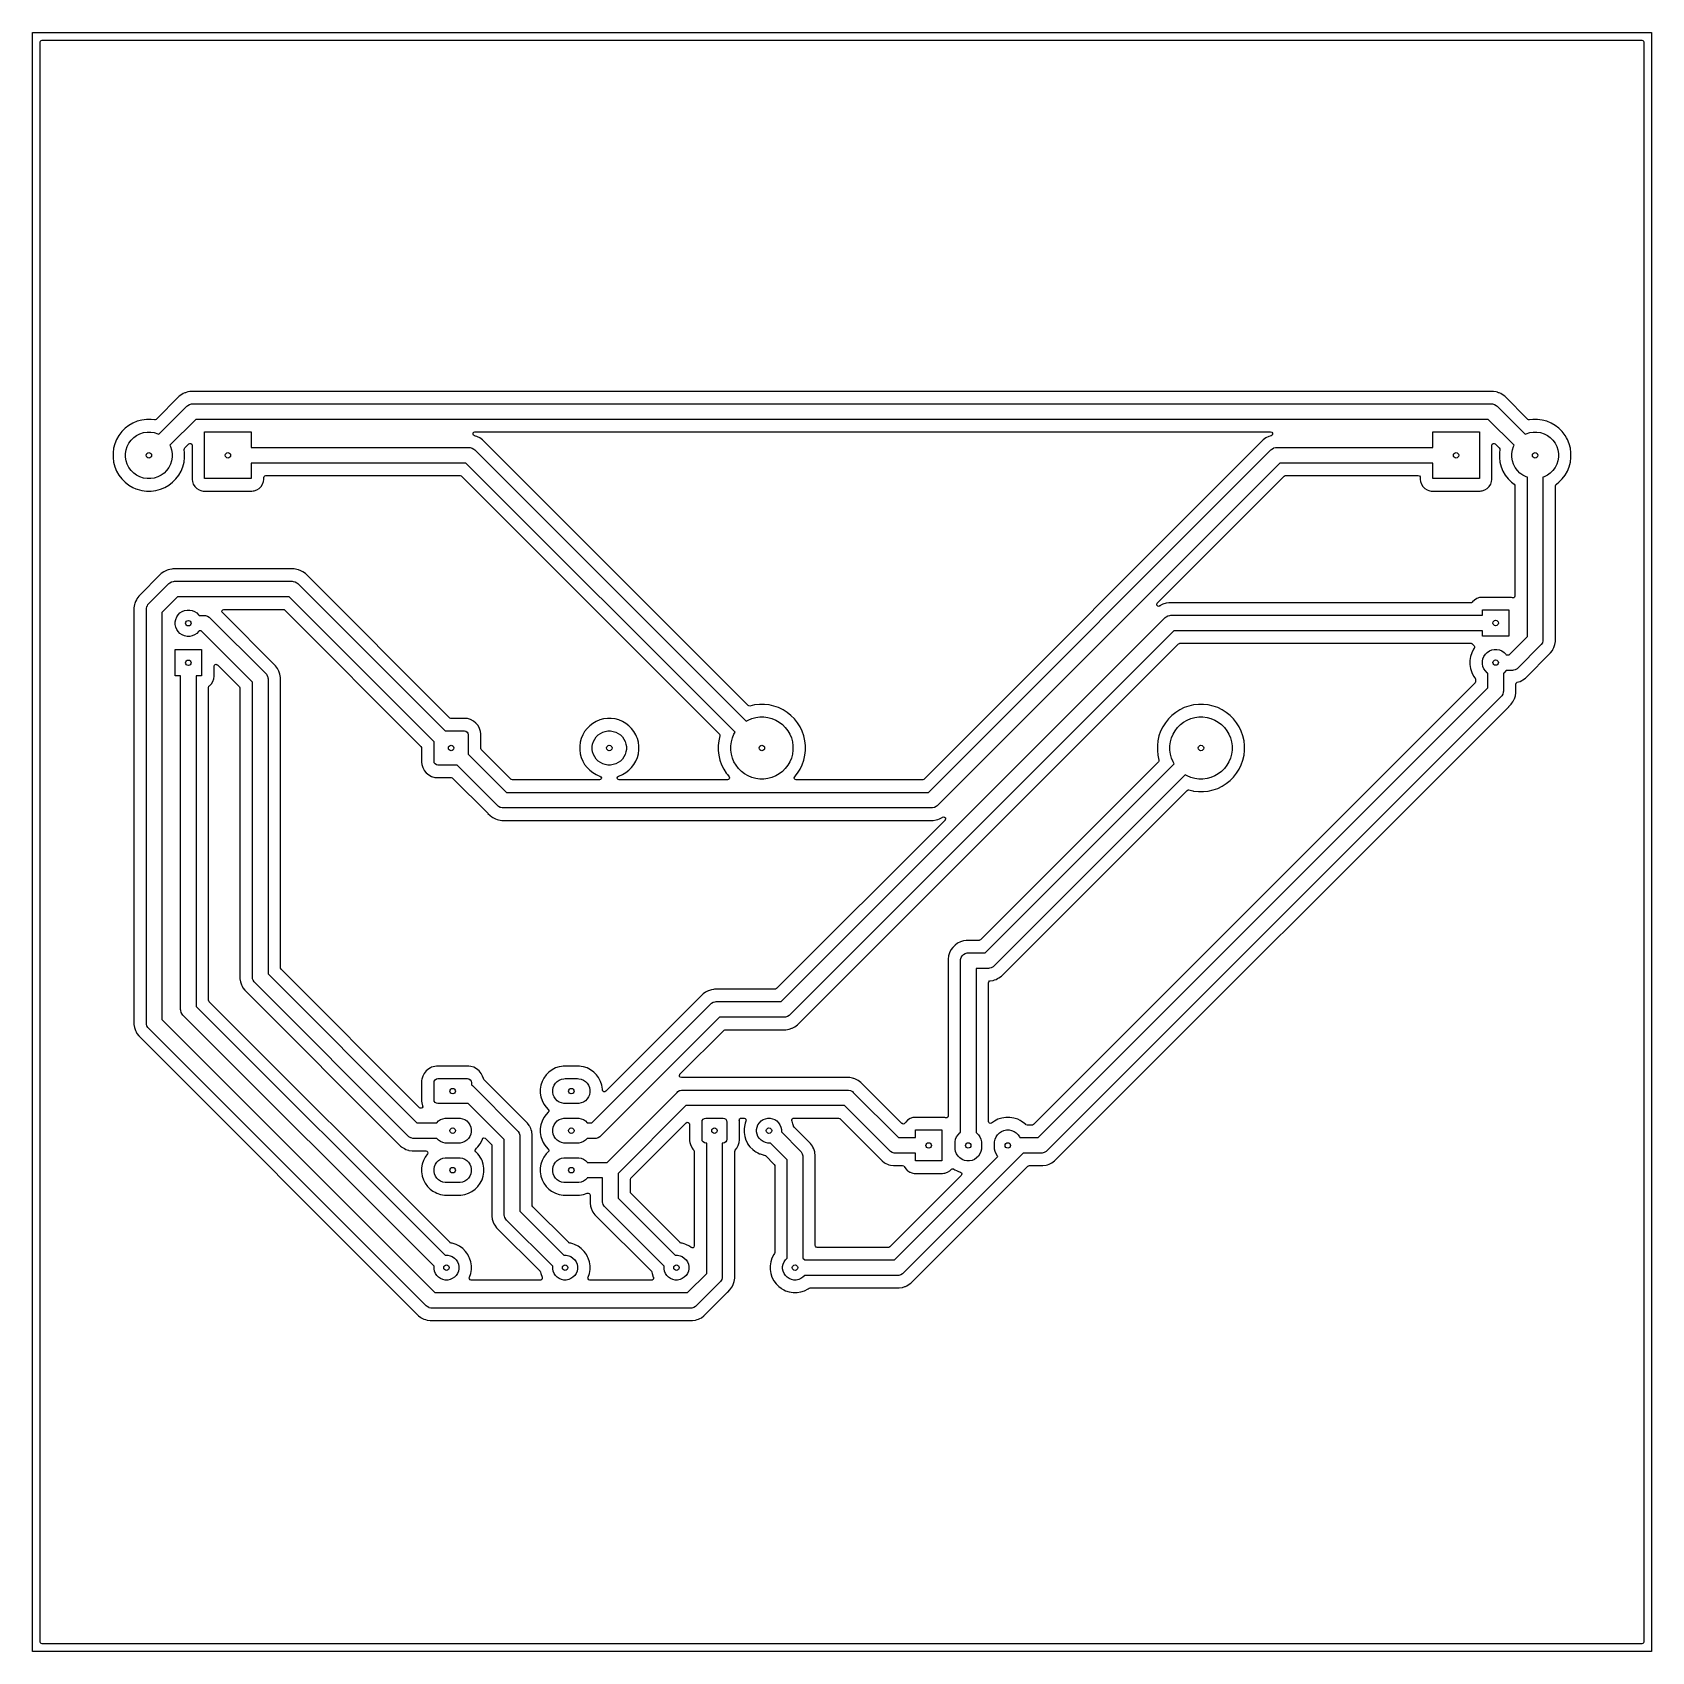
# Model space of a CAD drawing. Extents: x 20 to 124, y -124 to -20.
import ezdxf

# ---------------------------------------------------------------- set-up
doc = ezdxf.new("R2010")
doc.units = 0
doc.layers.add('BLACK', color=7, linetype='CONTINUOUS')
doc.layers.add('WHITE', color=7, linetype='CONTINUOUS')

msp = doc.modelspace()

# ---------------------------------------------------------------- linework, layer by layer
at = {"layer": 'BLACK', "linetype": 'CONTINUOUS'}
for p, q in [((20.5005, -20.6245), (20.520185, -20.557461)), ((20.5005, -47.011723), (20.5005, -20.6245)), ((20.520185, -20.557461), (20.572989, -20.511706)), ((20.572989, -20.511706), (20.6245, -20.5005)), ((20.6245, -20.5005), (123.3755, -20.5005)), ((123.3755, -20.5005), (123.442539, -20.520185)), ((123.442539, -20.520185), (123.488294, -20.572989)), ((123.488294, -20.572989), (123.4995, -20.6245)), ((123.4995, -20.6245), (123.4995, -123.3755)), ((29.434478, -43.368836), (27.948427, -44.854886)), ((29.600088, -43.248513), (29.434478, -43.368836)), ((29.691285, -43.202046), (29.600088, -43.248513)), ((29.782474, -43.155582), (29.691284, -43.202045)), ((29.691284, -43.202045), (29.691285, -43.202046)), ((29.827052, -43.141097), (29.782474, -43.155582)), ((29.879823, -43.123951), (29.827052, -43.141097)), ((29.977163, -43.092323), (29.879823, -43.12395)), ((29.879823, -43.12395), (29.879823, -43.123951)), ((30.111953, -43.070974), (29.977163, -43.092323)), ((30.179348, -43.0603), (30.111953, -43.070974)), ((30.384051, -43.0603), (30.179348, -43.0603)), ((113.820652, -43.0603), (30.384051, -43.0603)), ((113.848295, -43.064678), (113.820652, -43.0603)), ((114.022835, -43.092322), (113.848295, -43.064678)), ((114.096303, -43.116194), (114.022835, -43.092322)), ((114.120176, -43.123951), (114.096303, -43.116194)), ((114.170815, -43.140404), (114.120176, -43.123951)), ((114.217523, -43.155581), (114.170815, -43.140404)), ((114.308712, -43.202045), (114.217523, -43.155581)), ((114.308714, -43.202046), (114.308712, -43.202045)), ((114.399911, -43.248513), (114.308714, -43.202046)), ((114.565519, -43.368834), (114.399911, -43.248513)), ((114.565521, -43.368836), (114.565519, -43.368834)), ((116.051571, -44.854886), (114.565521, -43.368836)), ((28.123376, -45.812017), (29.928147, -44.007247)), ((29.928147, -44.007247), (29.97731, -43.964131)), ((29.97731, -43.964131), (29.977319, -43.964123)), ((29.977319, -43.964123), (30.090358, -43.89886)), ((30.090358, -43.89886), (30.216437, -43.865077)), ((30.216437, -43.865077), (30.216452, -43.865077)), ((30.216452, -43.865077), (30.2817, -43.8608)), ((30.2817, -43.8608), (113.7183, -43.8608)), ((113.7183, -43.8608), (113.783548, -43.865077)), ((113.783548, -43.865077), (113.783563, -43.865077)), ((113.783563, -43.865077), (113.909642, -43.89886)), ((113.909642, -43.89886), (114.022681, -43.964123)), ((114.022681, -43.964123), (114.022696, -43.964138)), ((114.022696, -43.964138), (114.071853, -44.007247)), ((114.071853, -44.007247), (115.876623, -45.812017)), ((25.746679, -45.642421), (25.563099, -45.881668)), ((25.746685, -45.642414), (25.746679, -45.642421)), ((25.959914, -45.429185), (25.746685, -45.642414)), ((25.959921, -45.429179), (25.959914, -45.429185)), ((26.199168, -45.245599), (25.959921, -45.429179)), ((26.460328, -45.094818), (26.199168, -45.245599)), ((26.460338, -45.094814), (26.460328, -45.094818)), ((26.738939, -44.979413), (26.460338, -45.094814)), ((27.030233, -44.901361), (26.738939, -44.979413)), ((26.905975, -45.776681), (27.129832, -45.703945)), ((27.329206, -44.862001), (27.030233, -44.901361)), ((27.129832, -45.703945), (27.362311, -45.667124)), ((27.329211, -44.862), (27.329206, -44.862001)), ((27.329217, -44.862), (27.329211, -44.862)), ((27.630783, -44.862), (27.329217, -44.862)), ((27.362311, -45.667124), (27.597689, -45.667124)), ((27.597689, -45.667124), (27.830168, -45.703945)), ((27.630788, -44.862), (27.630783, -44.862)), ((27.630793, -44.862001), (27.630788, -44.862)), ((27.844561, -44.890144), (27.630793, -44.862001)), ((27.830168, -45.703945), (28.054025, -45.776681)), ((27.887104, -44.888371), (27.844561, -44.890144)), ((27.948427, -44.854886), (27.887104, -44.888371)), ((30.488806, -44.8608), (28.830482, -46.519123)), ((113.511194, -44.8608), (30.488806, -44.8608)), ((31.06, -48.6625), (31.06, -45.6625)), ((31.06, -45.6625), (34.06, -45.6625)), ((34.06, -45.6625), (34.06, -46.6625)), ((48.303002, -45.799434), (48.314917, -45.730588)), ((48.314917, -45.730588), (48.362161, -45.679112)), ((48.362161, -45.679112), (48.426194, -45.6613)), ((48.426194, -45.6613), (99.532407, -45.6613)), ((99.532407, -45.6613), (99.599446, -45.680985)), ((99.599446, -45.680985), (99.645201, -45.733789)), ((99.645201, -45.733789), (99.655145, -45.802947)), ((109.94, -46.6625), (109.94, -45.6625)), ((109.94, -45.6625), (112.94, -45.6625)), ((112.94, -45.6625), (112.94, -48.6625)), ((115.169517, -46.519123), (113.511194, -44.8608)), ((115.945975, -45.776681), (116.169832, -45.703945)), ((116.086402, -44.879378), (116.051571, -44.854886)), ((116.155437, -44.890144), (116.086402, -44.879378)), ((116.369206, -44.862001), (116.155437, -44.890144)), ((116.169832, -45.703945), (116.402311, -45.667124)), ((116.369211, -44.862), (116.369206, -44.862001)), ((116.369217, -44.862), (116.369211, -44.862)), ((116.670783, -44.862), (116.369217, -44.862)), ((116.402311, -45.667124), (116.637689, -45.667124)), ((116.637689, -45.667124), (116.870168, -45.703945)), ((116.670788, -44.862), (116.670783, -44.862)), ((116.670793, -44.862001), (116.670788, -44.862)), ((116.969766, -44.901361), (116.670793, -44.862001)), ((116.870168, -45.703945), (117.094025, -45.776681)), ((117.26106, -44.979413), (116.969766, -44.901361)), ((117.539661, -45.094814), (117.26106, -44.979413)), ((117.539671, -45.094818), (117.539661, -45.094814)), ((117.800831, -45.245599), (117.539671, -45.094818)), ((118.040078, -45.429179), (117.800831, -45.245599)), ((118.040085, -45.429185), (118.040078, -45.429179)), ((118.253314, -45.642414), (118.040085, -45.429185)), ((118.25332, -45.642421), (118.253314, -45.642414)), ((118.4369, -45.881668), (118.25332, -45.642421)), ((25.218861, -46.712733), (25.179501, -47.011706)), ((25.296913, -46.421439), (25.218861, -46.712733)), ((25.412314, -46.142838), (25.296913, -46.421439)), ((25.412318, -46.142828), (25.412314, -46.142838)), ((25.563099, -45.881668), (25.412318, -46.142828)), ((26.021445, -46.812332), (26.094181, -46.588475)), ((26.094181, -46.588475), (26.20104, -46.378752)), ((26.20104, -46.378752), (26.339391, -46.188328)), ((26.339391, -46.188328), (26.505828, -46.021891)), ((26.505828, -46.021891), (26.696252, -45.88354)), ((26.696252, -45.88354), (26.905975, -45.776681)), ((28.054025, -45.776681), (28.123376, -45.812017)), ((28.830482, -46.519123), (28.865819, -46.588475)), ((28.865819, -46.588475), (28.938555, -46.812332)), ((29.752354, -46.797934), (29.763119, -46.728903)), ((29.7805, -47.011717), (29.752354, -46.797934)), ((29.763119, -46.728903), (29.787609, -46.694074)), ((29.787609, -46.694074), (30.04782, -46.433864)), ((30.04782, -46.433864), (30.109142, -46.40038)), ((30.109142, -46.40038), (30.178834, -46.405364)), ((30.178834, -46.405364), (30.234767, -46.447236)), ((30.234767, -46.447236), (30.259184, -46.5127)), ((30.259184, -46.5127), (30.2595, -46.521546)), ((30.2595, -46.521546), (30.2595, -48.70746)), ((34.06, -46.6625), (48.055, -46.6625)), ((48.055, -46.6625), (48.120248, -46.666777)), ((48.120248, -46.666777), (48.120263, -46.666777)), ((48.120263, -46.666777), (48.246342, -46.70056)), ((48.246342, -46.70056), (48.359381, -46.765823)), ((48.3302, -45.863793), (48.303002, -45.799434)), ((48.387875, -45.903231), (48.3302, -45.863793)), ((48.359381, -46.765823), (48.359396, -46.765838)), ((48.359396, -46.765838), (48.408553, -46.808947)), ((48.415032, -45.912055), (48.387875, -45.903231)), ((48.456876, -45.925651), (48.415032, -45.912055)), ((48.554219, -45.95728), (48.456876, -45.925651)), ((48.583536, -45.972218), (48.554219, -45.95728)), ((48.736611, -46.050213), (48.583536, -45.972218)), ((48.902219, -46.170534), (48.736611, -46.050213)), ((48.902221, -46.170536), (48.902219, -46.170534)), ((65.965228, -63.233543), (48.902221, -46.170536)), ((99.056382, -46.170532), (77.250234, -67.976681)), ((99.056386, -46.170528), (99.056382, -46.170532)), ((99.221986, -46.050215), (99.056386, -46.170528)), ((99.404381, -45.957278), (99.221986, -46.050215)), ((99.404384, -45.957277), (99.404381, -45.957278)), ((99.570725, -45.903231), (99.404384, -45.957277)), ((99.550047, -46.808946), (99.599211, -46.76583)), ((99.62612, -45.866503), (99.570725, -45.903231)), ((99.599211, -46.76583), (99.599219, -46.765823)), ((99.599219, -46.765823), (99.712258, -46.70056)), ((99.655145, -45.802947), (99.62612, -45.866503)), ((99.712258, -46.70056), (99.738901, -46.69342)), ((99.738901, -46.69342), (99.838337, -46.666777)), ((99.838337, -46.666777), (99.838352, -46.666777)), ((99.838352, -46.666777), (99.9036, -46.6625)), ((99.9036, -46.6625), (109.94, -46.6625)), ((113.7405, -46.521546), (113.760185, -46.454508)), ((113.7405, -48.707454), (113.7405, -46.521546)), ((113.760185, -46.454508), (113.812989, -46.408753)), ((113.812989, -46.408753), (113.882147, -46.398809)), ((113.882147, -46.398809), (113.945703, -46.427834)), ((113.945703, -46.427834), (113.952181, -46.433866)), ((113.952181, -46.433866), (114.212386, -46.694071)), ((114.212386, -46.694071), (114.245871, -46.755394)), ((114.247644, -46.797937), (114.219501, -47.011706)), ((114.245871, -46.755394), (114.247644, -46.797937)), ((115.061445, -46.812332), (115.134181, -46.588475)), ((115.134181, -46.588475), (115.169517, -46.519123)), ((115.876623, -45.812017), (115.945975, -45.776681)), ((117.094025, -45.776681), (117.303748, -45.88354)), ((117.303748, -45.88354), (117.494172, -46.021891)), ((117.494172, -46.021891), (117.660609, -46.188328)), ((117.660609, -46.188328), (117.79896, -46.378752)), ((117.79896, -46.378752), (117.905819, -46.588475)), ((117.905819, -46.588475), (117.978555, -46.812332)), ((118.534209, -46.050213), (118.4369, -45.881668)), ((118.587683, -46.142832), (118.534209, -46.050213)), ((118.703087, -46.421442), (118.587683, -46.142832)), ((118.781138, -46.712732), (118.703087, -46.421442)), ((118.8205, -47.011717), (118.781138, -46.712732)), ((20.5005, -123.3755), (20.5005, -47.011723)), ((25.179501, -47.011706), (25.1795, -47.011723)), ((25.1795, -47.011723), (25.1795, -47.313276)), ((25.1795, -47.313276), (25.179501, -47.313293)), ((25.179501, -47.313293), (25.218861, -47.612266)), ((25.218861, -47.612266), (25.296913, -47.90356)), ((25.984624, -47.044811), (26.021445, -46.812332)), ((25.984624, -47.280189), (25.984624, -47.044811)), ((26.021445, -47.512668), (25.984624, -47.280189)), ((26.094181, -47.736525), (26.021445, -47.512668)), ((26.20104, -47.946248), (26.094181, -47.736525)), ((28.865819, -47.736525), (28.75896, -47.946248)), ((28.938555, -47.512668), (28.865819, -47.736525)), ((28.938555, -46.812332), (28.975376, -47.044811)), ((28.975376, -47.280189), (28.938555, -47.512668)), ((28.975376, -47.044811), (28.975376, -47.280189)), ((29.663087, -47.903558), (29.741138, -47.612268)), ((29.741138, -47.612268), (29.7805, -47.313283)), ((29.7805, -47.313283), (29.7805, -47.011717)), ((47.847894, -47.6625), (34.06, -47.6625)), ((34.06, -47.6625), (34.06, -48.6625)), ((65.135214, -64.94982), (47.847894, -47.6625)), ((48.408553, -46.808947), (65.84232, -64.242714)), ((77.545494, -68.8135), (99.550047, -46.808946)), ((100.110707, -47.6625), (78.106153, -69.667053)), ((109.94, -47.6625), (100.110707, -47.6625)), ((109.94, -48.6625), (109.94, -47.6625)), ((114.219501, -47.011706), (114.2195, -47.011723)), ((114.2195, -47.011723), (114.2195, -47.313276)), ((114.2195, -47.313276), (114.219501, -47.313293)), ((114.219501, -47.313293), (114.258861, -47.612266)), ((114.258861, -47.612266), (114.336913, -47.90356)), ((115.024624, -47.044811), (115.061445, -46.812332)), ((115.024624, -47.280189), (115.024624, -47.044811)), ((115.061445, -47.512668), (115.024624, -47.280189)), ((115.134181, -47.736525), (115.061445, -47.512668)), ((115.24104, -47.946248), (115.134181, -47.736525)), ((117.905819, -47.736525), (117.79896, -47.946248)), ((117.978555, -47.512668), (117.905819, -47.736525)), ((117.978555, -46.812332), (118.015376, -47.044811)), ((118.015376, -47.280189), (117.978555, -47.512668)), ((118.015376, -47.044811), (118.015376, -47.280189)), ((118.703087, -47.903558), (118.781138, -47.612268)), ((118.781138, -47.612268), (118.8205, -47.313283)), ((118.8205, -47.313283), (118.8205, -47.011717)), ((25.296913, -47.90356), (25.412314, -48.182161)), ((25.412314, -48.182161), (25.412318, -48.182171)), ((25.412318, -48.182171), (25.563099, -48.443331)), ((25.563099, -48.443331), (25.746679, -48.682578)), ((25.746679, -48.682578), (25.746685, -48.682585)), ((25.746685, -48.682585), (25.959914, -48.895814)), ((26.339391, -48.136672), (26.20104, -47.946248)), ((26.505828, -48.303109), (26.339391, -48.136672)), ((26.696252, -48.44146), (26.505828, -48.303109)), ((26.905975, -48.548319), (26.696252, -48.44146)), ((27.129832, -48.621055), (26.905975, -48.548319)), ((27.362311, -48.657876), (27.129832, -48.621055)), ((27.597689, -48.657876), (27.362311, -48.657876)), ((27.830168, -48.621055), (27.597689, -48.657876)), ((28.054025, -48.548319), (27.830168, -48.621055)), ((28.263748, -48.44146), (28.054025, -48.548319)), ((28.454172, -48.303109), (28.263748, -48.44146)), ((28.620609, -48.136672), (28.454172, -48.303109)), ((28.75896, -47.946248), (28.620609, -48.136672)), ((29.00008, -48.895819), (29.213319, -48.68258)), ((29.213319, -48.68258), (29.3969, -48.443332)), ((29.3969, -48.443332), (29.547683, -48.182168)), ((29.547683, -48.182168), (29.663087, -47.903558)), ((30.2595, -48.70746), (30.27463, -48.841749)), ((30.27463, -48.841749), (30.274631, -48.841754)), ((30.274631, -48.841754), (30.334211, -49.012023)), ((34.06, -48.6625), (31.06, -48.6625)), ((34.785789, -49.012022), (34.845368, -48.841755)), ((34.845368, -48.841755), (34.8605, -48.707454)), ((34.8605, -48.587), (34.880185, -48.519961)), ((34.8605, -48.707454), (34.8605, -48.587)), ((34.880185, -48.519961), (34.932989, -48.474206)), ((34.932989, -48.474206), (34.9845, -48.463)), ((34.9845, -48.463), (47.464953, -48.463)), ((47.464953, -48.463), (47.531992, -48.482685)), ((47.531992, -48.482685), (47.552634, -48.499319)), ((47.552634, -48.499319), (64.126043, -65.072728)), ((92.252518, -56.652766), (100.405965, -48.499319)), ((100.405965, -48.499319), (100.467288, -48.465834)), ((100.467288, -48.465834), (100.493646, -48.463)), ((100.493646, -48.463), (109.0155, -48.463)), ((109.0155, -48.463), (109.082539, -48.482685)), ((109.082539, -48.482685), (109.128294, -48.535489)), ((109.128294, -48.535489), (109.1395, -48.587)), ((109.1395, -48.587), (109.1395, -48.70746)), ((109.1395, -48.70746), (109.15463, -48.841749)), ((109.15463, -48.841749), (109.154631, -48.841754)), ((109.154631, -48.841754), (109.214211, -49.012023)), ((112.94, -48.6625), (109.94, -48.6625)), ((113.665789, -49.012022), (113.725368, -48.841755)), ((113.725368, -48.841755), (113.7405, -48.707454)), ((114.336913, -47.90356), (114.452314, -48.182161)), ((114.452314, -48.182161), (114.452318, -48.182171)), ((114.452318, -48.182171), (114.603099, -48.443331)), ((114.603099, -48.443331), (114.786679, -48.682578)), ((114.786679, -48.682578), (114.786685, -48.682585)), ((114.786685, -48.682585), (114.999914, -48.895814)), ((115.379391, -48.136672), (115.24104, -47.946248)), ((115.545828, -48.303109), (115.379391, -48.136672)), ((115.736252, -48.44146), (115.545828, -48.303109)), ((115.945975, -48.548319), (115.736252, -48.44146)), ((116.02, -48.572371), (115.945975, -48.548319)), ((116.02, -58.805493), (116.02, -48.572371)), ((117.094025, -48.548319), (117.02, -48.572371)), ((117.02, -48.572371), (117.02, -59.0126)), ((117.303748, -48.44146), (117.094025, -48.548319)), ((117.494172, -48.303109), (117.303748, -48.44146)), ((117.660609, -48.136672), (117.494172, -48.303109)), ((117.79896, -47.946248), (117.660609, -48.136672)), ((118.04008, -48.895819), (118.253319, -48.68258)), ((118.253319, -48.68258), (118.4369, -48.443332)), ((118.4369, -48.443332), (118.587683, -48.182168)), ((118.587683, -48.182168), (118.703087, -47.903558)), ((25.959914, -48.895814), (25.959921, -48.89582)), ((25.959921, -48.89582), (26.199168, -49.0794)), ((26.199168, -49.0794), (26.460328, -49.230181)), ((26.460328, -49.230181), (26.460329, -49.230181)), ((26.460329, -49.230181), (26.460332, -49.230183)), ((26.460332, -49.230183), (26.646072, -49.307119)), ((26.646072, -49.307119), (26.738939, -49.345586)), ((26.738939, -49.345586), (26.73894, -49.345586)), ((26.73894, -49.345586), (26.738942, -49.345587)), ((26.738942, -49.345587), (27.030232, -49.423638)), ((27.030232, -49.423638), (27.329217, -49.463)), ((27.329217, -49.463), (27.329224, -49.463)), ((27.329224, -49.463), (27.630776, -49.463)), ((27.630776, -49.463), (27.630783, -49.463)), ((27.630783, -49.463), (27.929768, -49.423638)), ((27.929768, -49.423638), (28.221058, -49.345587)), ((28.221058, -49.345587), (28.499668, -49.230183)), ((28.499668, -49.230183), (28.760832, -49.0794)), ((28.760832, -49.0794), (29.00008, -48.895819)), ((30.334211, -49.012023), (30.430184, -49.164762)), ((30.430184, -49.164762), (30.557738, -49.292316)), ((30.557738, -49.292316), (30.710478, -49.388289)), ((30.710478, -49.388289), (30.8115, -49.423638)), ((30.8115, -49.423638), (30.880745, -49.447868)), ((30.880745, -49.447868), (30.88075, -49.447869)), ((30.88075, -49.447869), (30.971246, -49.458065)), ((30.971246, -49.458065), (31.01504, -49.462999)), ((31.01504, -49.462999), (31.015043, -49.463)), ((31.015043, -49.463), (31.015046, -49.463)), ((31.015046, -49.463), (34.104957, -49.463)), ((34.104957, -49.463), (34.104958, -49.462999)), ((34.104958, -49.462999), (34.172104, -49.455434)), ((34.172104, -49.455434), (34.239249, -49.447869)), ((34.239249, -49.447869), (34.239252, -49.447868)), ((34.239252, -49.447868), (34.239255, -49.447868)), ((34.239255, -49.447868), (34.409522, -49.388289)), ((34.409522, -49.388289), (34.562262, -49.292316)), ((34.562262, -49.292316), (34.689816, -49.164762)), ((34.689816, -49.164762), (34.785789, -49.012022)), ((109.214211, -49.012023), (109.310184, -49.164762)), ((109.310184, -49.164762), (109.437738, -49.292316)), ((109.437738, -49.292316), (109.590478, -49.388289)), ((109.590478, -49.388289), (109.6915, -49.423638)), ((109.6915, -49.423638), (109.760745, -49.447868)), ((109.760745, -49.447868), (109.76075, -49.447869)), ((109.76075, -49.447869), (109.851246, -49.458065)), ((109.851246, -49.458065), (109.89504, -49.462999)), ((109.89504, -49.462999), (109.895043, -49.463)), ((109.895043, -49.463), (109.895046, -49.463)), ((109.895046, -49.463), (112.984957, -49.463)), ((112.984957, -49.463), (112.984958, -49.462999)), ((112.984958, -49.462999), (113.052104, -49.455434)), ((113.052104, -49.455434), (113.119249, -49.447869)), ((113.119249, -49.447869), (113.119252, -49.447868)), ((113.119252, -49.447868), (113.119255, -49.447868)), ((113.119255, -49.447868), (113.289522, -49.388289)), ((113.289522, -49.388289), (113.442262, -49.292316)), ((113.442262, -49.292316), (113.569816, -49.164762)), ((113.569816, -49.164762), (113.665789, -49.012022)), ((114.999914, -48.895814), (114.999921, -48.89582)), ((114.999921, -48.89582), (115.170986, -49.027082)), ((115.170986, -49.027082), (115.212189, -49.08351)), ((115.212189, -49.08351), (115.2195, -49.125458)), ((115.2195, -49.125458), (115.2195, -56.200937)), ((117.8205, -49.125458), (117.840185, -49.058419)), ((117.8205, -59.114952), (117.8205, -49.125458)), ((117.840185, -49.058419), (117.869014, -49.027082)), ((117.869014, -49.027082), (117.888641, -49.012022)), ((117.888641, -49.012022), (118.04008, -48.895819)), ((28.274878, -54.765236), (26.829736, -56.210378)), ((28.440488, -54.644913), (28.274878, -54.765236)), ((28.531685, -54.598446), (28.440488, -54.644913)), ((28.622874, -54.551982), (28.531684, -54.598445)), ((28.531684, -54.598445), (28.531685, -54.598446)), ((28.667452, -54.537497), (28.622874, -54.551982)), ((28.720223, -54.520351), (28.667452, -54.537497)), ((28.817563, -54.488723), (28.720223, -54.52035)), ((28.720223, -54.52035), (28.720223, -54.520351)), ((28.952353, -54.467374), (28.817563, -54.488723)), ((29.019748, -54.4567), (28.952353, -54.467374)), ((29.224451, -54.4567), (29.019748, -54.4567)), ((36.792052, -54.4567), (29.224451, -54.4567)), ((36.819695, -54.461078), (36.792052, -54.4567)), ((36.994235, -54.488722), (36.819695, -54.461078)), ((37.067703, -54.512594), (36.994235, -54.488722)), ((37.091576, -54.520351), (37.067703, -54.512594)), ((37.142215, -54.536804), (37.091576, -54.520351)), ((37.188923, -54.551981), (37.142215, -54.536804)), ((37.280112, -54.598445), (37.188923, -54.551981)), ((37.280114, -54.598446), (37.280112, -54.598445)), ((37.371311, -54.644913), (37.280114, -54.598446)), ((37.536919, -54.765234), (37.371311, -54.644913)), ((37.53692, -54.765235), (37.536919, -54.765234)), ((37.536921, -54.765236), (37.53692, -54.765235)), ((46.797365, -64.025681), (37.536921, -54.765236)), ((27.468147, -56.704047), (28.768546, -55.403647)), ((28.768546, -55.403647), (28.81771, -55.360531)), ((28.81771, -55.360531), (28.817719, -55.360523)), ((28.817719, -55.360523), (28.930758, -55.29526)), ((28.930758, -55.29526), (29.056837, -55.261477)), ((29.056837, -55.261477), (29.056852, -55.261477)), ((29.056852, -55.261477), (29.1221, -55.2572)), ((29.1221, -55.2572), (36.6897, -55.2572)), ((36.6897, -55.2572), (36.754948, -55.261477)), ((36.754948, -55.261477), (36.754963, -55.261477)), ((36.754963, -55.261477), (36.881042, -55.29526)), ((36.881042, -55.29526), (36.994081, -55.360523)), ((36.994081, -55.360523), (36.994096, -55.360538)), ((36.994096, -55.360538), (37.043253, -55.403647)), ((37.043253, -55.403647), (46.502107, -64.8625)), ((26.553221, -56.753074), (26.5212, -56.955248)), ((26.5212, -56.955248), (26.5212, -83.713951)), ((26.553226, -56.753051), (26.553221, -56.753074)), ((26.556727, -56.742281), (26.553226, -56.753051)), ((26.556729, -56.742276), (26.556727, -56.742281)), ((26.581926, -56.664728), (26.556729, -56.742276)), ((26.590935, -56.637), (26.581926, -56.664728)), ((26.606104, -56.590315), (26.590935, -56.637)), ((26.616481, -56.558376), (26.606104, -56.590315)), ((26.677404, -56.438811), (26.616481, -56.558376)), ((26.709414, -56.375987), (26.677404, -56.438811)), ((26.709416, -56.375984), (26.709414, -56.375987)), ((26.829736, -56.210378), (26.709416, -56.375984)), ((27.3217, -57.0576), (27.325977, -56.992352)), ((27.3217, -83.6116), (27.3217, -57.0576)), ((27.325977, -56.992337), (27.35976, -56.866258)), ((27.325977, -56.992352), (27.325977, -56.992337)), ((27.35976, -56.866258), (27.383457, -56.825214)), ((27.383457, -56.825214), (27.425023, -56.753219)), ((27.425023, -56.753219), (27.425038, -56.753203)), ((27.425038, -56.753203), (27.468147, -56.704047)), ((29.329207, -56.2572), (28.3217, -57.264706)), ((36.482594, -56.2572), (29.329207, -56.2572)), ((29.480766, -57.290441), (29.619313, -57.197867)), ((29.619313, -57.197867), (29.773258, -57.134101)), ((29.773258, -57.134101), (29.936685, -57.101593)), ((29.936685, -57.101593), (30.103315, -57.101593)), ((30.103315, -57.101593), (30.266742, -57.134101)), ((30.266742, -57.134101), (30.420687, -57.197867)), ((30.420687, -57.197867), (30.559234, -57.290441)), ((32.178581, -57.208058), (32.183565, -57.138366)), ((32.183565, -57.138366), (32.225437, -57.082433)), ((32.225437, -57.082433), (32.290901, -57.058016)), ((32.290901, -57.058016), (32.299747, -57.0577)), ((32.299747, -57.0577), (36.099653, -57.0577)), ((36.099653, -57.0577), (36.166692, -57.077385)), ((36.166692, -57.077385), (36.187334, -57.094019)), ((36.187334, -57.094019), (44.958181, -65.864865)), ((45.795, -65.569607), (36.482594, -56.2572)), ((92.216654, -56.729838), (92.242002, -56.664728)), ((92.23053, -56.798315), (92.216654, -56.729838)), ((92.279226, -56.84842), (92.23053, -56.798315)), ((92.242002, -56.664728), (92.252518, -56.652766)), ((92.34728, -56.864245), (92.279226, -56.84842)), ((92.413086, -56.840764), (92.34728, -56.864245)), ((92.426591, -56.830952), (92.413086, -56.840764)), ((92.434489, -56.825214), (92.426591, -56.830952)), ((92.43449, -56.825213), (92.434489, -56.825214)), ((92.48728, -56.798315), (92.43449, -56.825213)), ((92.616876, -56.732281), (92.48728, -56.798315)), ((92.811565, -56.669022), (92.616876, -56.732281)), ((92.989429, -56.640851), (92.811565, -56.669022)), ((93.013748, -56.637), (92.989429, -56.640851)), ((112.39919, -56.637), (93.013748, -56.637)), ((112.438946, -56.630454), (112.39919, -56.637)), ((112.496135, -56.590315), (112.438946, -56.630454)), ((112.500183, -56.585238), (112.496135, -56.590315)), ((112.627737, -56.457684), (112.500183, -56.585238)), ((112.780476, -56.361711), (112.627737, -56.457684)), ((112.950745, -56.302131), (112.780476, -56.361711)), ((112.95075, -56.30213), (112.950745, -56.302131)), ((113.085039, -56.287), (112.95075, -56.30213)), ((113.085046, -56.287), (113.085039, -56.287)), ((114.874954, -56.287), (113.085046, -56.287)), ((113.13, -57.4375), (113.13, -57.0875)), ((113.13, -57.0875), (114.83, -57.0875)), ((114.83, -57.0875), (114.83, -58.7875)), ((114.87496, -56.287), (114.874954, -56.287)), ((115.009249, -56.30213), (114.87496, -56.287)), ((115.00926, -56.302133), (115.009249, -56.30213)), ((115.054547, -56.317979), (115.00926, -56.302133)), ((115.077853, -56.323675), (115.054547, -56.317979)), ((115.147011, -56.313731), (115.077853, -56.323675)), ((115.199815, -56.267976), (115.147011, -56.313731)), ((115.2195, -56.200937), (115.199815, -56.267976)), ((28.3217, -57.264706), (28.3217, -83.404493)), ((29.174093, -57.864185), (29.206601, -57.700758)), ((29.174093, -58.030815), (29.174093, -57.864185)), ((29.206601, -58.194242), (29.174093, -58.030815)), ((29.206601, -57.700758), (29.270367, -57.546813)), ((29.270367, -58.348187), (29.206601, -58.194242)), ((29.270367, -57.546813), (29.362941, -57.408266)), ((29.362941, -57.408266), (29.480766, -57.290441)), ((30.559234, -57.290441), (30.677059, -57.408266)), ((30.677059, -57.408266), (30.703274, -57.4475)), ((30.703274, -57.4475), (31.051, -57.4475)), ((31.051, -57.4475), (31.116248, -57.451777)), ((31.116248, -57.451777), (31.116263, -57.451777)), ((31.116263, -57.451777), (31.242342, -57.48556)), ((31.242342, -57.48556), (31.355381, -57.550823)), ((31.355381, -57.550823), (31.355396, -57.550838)), ((31.355396, -57.550838), (31.404553, -57.593947)), ((31.404553, -57.593947), (34.986853, -61.176246)), ((32.212066, -57.269381), (32.178581, -57.208058)), ((35.625266, -60.682581), (32.212066, -57.269381)), ((68.091894, -82.2546), (92.762546, -57.583947)), ((92.762546, -57.583947), (92.81171, -57.540831)), ((92.81171, -57.540831), (92.811719, -57.540823)), ((92.811719, -57.540823), (92.924758, -57.47556)), ((92.924758, -57.47556), (93.050837, -57.441777)), ((93.050837, -57.441777), (93.050852, -57.441777)), ((93.050852, -57.441777), (93.1161, -57.4375)), ((93.1161, -57.4375), (113.13, -57.4375)), ((29.362941, -58.486734), (29.270367, -58.348187)), ((29.480766, -58.604559), (29.362941, -58.486734)), ((29.619313, -58.697133), (29.480766, -58.604559)), ((29.773258, -58.760899), (29.619313, -58.697133)), ((29.936685, -58.793407), (29.773258, -58.760899)), ((30.103315, -58.793407), (29.936685, -58.793407)), ((30.266742, -58.760899), (30.103315, -58.793407)), ((30.420687, -58.697133), (30.266742, -58.760899)), ((30.559234, -58.604559), (30.420687, -58.697133)), ((30.677059, -58.486734), (30.559234, -58.604559)), ((30.703274, -58.4475), (30.677059, -58.486734)), ((30.843894, -58.4475), (30.703274, -58.4475)), ((34.1333, -61.736906), (30.843894, -58.4475)), ((93.323207, -58.4375), (68.652553, -83.108153)), ((69.146219, -83.746566), (93.618466, -59.274319)), ((113.13, -58.4375), (93.323207, -58.4375)), ((93.618466, -59.274319), (93.679789, -59.240834)), ((93.679789, -59.240834), (93.706147, -59.238)), ((93.706147, -59.238), (112.39919, -59.238)), ((112.39919, -59.238), (112.401703, -59.238737)), ((112.401703, -59.238737), (112.404245, -59.238103)), ((112.404245, -59.238103), (112.435046, -59.248528)), ((112.435046, -59.248528), (112.466229, -59.257685)), ((112.466229, -59.257685), (112.468706, -59.259922)), ((112.468706, -59.259922), (112.470426, -59.260504)), ((112.470426, -59.260504), (112.496135, -59.284685)), ((113.13, -58.7875), (113.13, -58.4375)), ((114.83, -58.7875), (113.13, -58.7875)), ((114.847994, -59.9775), (116.02, -58.805493)), ((116.98194, -59.203942), (116.916677, -59.316981)), ((117.015723, -59.077863), (116.98194, -59.203942)), ((117.02, -59.0126), (117.015723, -59.077847)), ((117.015723, -59.077847), (117.015723, -59.077863)), ((117.788477, -59.317134), (117.8205, -59.114952)), ((29.17, -61.3375), (29.17, -59.6375)), ((29.17, -59.6375), (30.87, -59.6375)), ((30.87, -59.6375), (30.87, -61.3375)), ((112.37014, -60.091006), (112.3295, -60.347597)), ((112.450422, -59.843923), (112.37014, -60.091006)), ((112.568367, -59.612446), (112.450422, -59.843923)), ((112.496135, -59.284685), (112.500183, -59.289761)), ((112.500183, -59.289761), (112.600576, -59.390154)), ((112.613214, -59.550719), (112.568367, -59.612446)), ((112.600576, -59.390154), (112.634061, -59.451477)), ((112.629077, -59.521169), (112.613214, -59.550719)), ((112.634061, -59.451477), (112.629077, -59.521169)), ((113.134093, -60.394185), (113.166601, -60.230758)), ((113.166601, -60.230758), (113.230367, -60.076813)), ((113.230367, -60.076813), (113.322941, -59.938266)), ((113.322941, -59.938266), (113.440766, -59.820441)), ((113.440766, -59.820441), (113.579313, -59.727867)), ((113.579313, -59.727867), (113.733258, -59.664101)), ((113.733258, -59.664101), (113.896685, -59.631593)), ((113.896685, -59.631593), (114.063315, -59.631593)), ((114.063315, -59.631593), (114.226742, -59.664101)), ((114.226742, -59.664101), (114.380687, -59.727867)), ((114.380687, -59.727867), (114.519234, -59.820441)), ((114.519234, -59.820441), (114.637059, -59.938266)), ((114.637059, -59.938266), (114.663274, -59.9775)), ((114.663274, -59.9775), (114.847994, -59.9775)), ((116.873553, -59.366154), (115.408653, -60.831053)), ((115.902319, -61.469466), (117.511966, -59.859819)), ((116.916668, -59.316989), (116.873553, -59.366154)), ((116.916677, -59.316981), (116.916668, -59.316989)), ((117.511966, -59.859819), (117.632286, -59.694211)), ((117.632286, -59.694211), (117.659765, -59.640281)), ((117.659765, -59.640281), (117.72522, -59.511819)), ((117.72522, -59.511819), (117.788477, -59.317134)), ((29.52, -61.3375), (29.17, -61.3375)), ((29.52, -82.7625), (29.52, -61.3375)), ((30.87, -61.3375), (30.52, -61.3375)), ((30.52, -61.3375), (30.52, -82.555393)), ((31.6705, -60.705547), (31.690185, -60.638508)), ((31.6705, -61.382456), (31.6705, -60.705547)), ((31.690185, -60.638508), (31.742989, -60.592753)), ((31.742989, -60.592753), (31.812147, -60.582809)), ((31.812147, -60.582809), (31.875703, -60.611834)), ((31.875703, -60.611834), (31.882181, -60.617866)), ((31.882181, -60.617866), (33.296481, -62.032166)), ((34.986853, -61.176246), (35.029968, -61.22541)), ((35.029968, -61.22541), (35.029977, -61.225419)), ((35.029977, -61.225419), (35.08655, -61.323407)), ((35.08655, -61.323407), (35.09524, -61.338458)), ((35.09524, -61.338458), (35.129023, -61.464537)), ((35.745587, -60.848189), (35.625266, -60.682581)), ((35.753637, -60.86399), (35.745587, -60.848189)), ((35.753639, -60.863992), (35.753637, -60.86399)), ((35.753639, -60.863993), (35.753639, -60.863992)), ((35.838518, -61.030576), (35.753639, -60.863993)), ((35.901777, -61.225265), (35.838518, -61.030576)), ((35.9338, -61.427448), (35.901777, -61.225265)), ((112.3295, -60.347597), (112.3295, -60.607402)), ((112.3295, -60.607402), (112.37014, -60.863993)), ((112.37014, -60.863993), (112.450422, -61.111076)), ((112.450422, -61.111076), (112.568366, -61.342551)), ((112.568366, -61.342551), (112.655819, -61.462919)), ((113.134093, -60.560815), (113.134093, -60.394185)), ((113.166601, -60.724242), (113.134093, -60.560815)), ((113.230367, -60.878187), (113.166601, -60.724242)), ((113.322941, -61.016734), (113.230367, -60.878187)), ((113.440766, -61.134559), (113.322941, -61.016734)), ((113.48, -61.160774), (113.440766, -61.134559)), ((113.48, -62.101794), (113.48, -61.160774)), ((114.519234, -61.134559), (114.48, -61.160774)), ((114.48, -61.160774), (114.48, -62.3089)), ((114.637059, -61.016734), (114.519234, -61.134559)), ((114.663274, -60.9775), (114.637059, -61.016734)), ((115.0551, -60.9775), (114.663274, -60.9775)), ((115.120348, -60.973223), (115.0551, -60.9775)), ((115.120363, -60.973223), (115.120348, -60.973223)), ((115.246442, -60.93944), (115.120363, -60.973223)), ((115.359481, -60.874177), (115.246442, -60.93944)), ((115.359496, -60.874161), (115.359481, -60.874177)), ((115.408653, -60.831053), (115.359496, -60.874161)), ((31.3205, -62.068309), (31.340185, -62.00127)), ((31.3205, -82.172453), (31.3205, -62.068309)), ((31.340185, -62.00127), (31.367191, -61.971359)), ((31.367191, -61.971359), (31.372252, -61.967321)), ((31.372252, -61.967321), (31.372262, -61.967316)), ((31.372262, -61.967316), (31.499816, -61.839762)), ((31.499816, -61.839762), (31.595789, -61.687022)), ((31.595789, -61.687022), (31.655368, -61.516755)), ((31.655368, -61.516755), (31.659176, -61.482963)), ((31.659176, -61.482963), (31.670499, -61.38246)), ((31.670499, -61.38246), (31.6705, -61.382456)), ((33.296481, -62.032166), (33.329966, -62.093489)), ((33.329966, -62.093489), (33.3328, -62.119847)), ((33.3328, -62.119847), (33.3328, -80.779851)), ((34.1333, -80.6775), (34.1333, -61.736906)), ((35.129023, -61.464537), (35.129023, -61.464552)), ((35.129023, -61.464552), (35.1333, -61.5298)), ((35.1333, -61.5298), (35.1333, -80.470393)), ((35.9338, -80.087453), (35.9338, -61.427448)), ((112.643181, -61.806534), (84.299034, -90.150681)), ((84.594294, -90.9875), (113.48, -62.101794)), ((112.659815, -61.785892), (112.643181, -61.806534)), ((112.655819, -61.462919), (112.66297, -61.482963)), ((112.6795, -61.718853), (112.659815, -61.785892)), ((112.66297, -61.482963), (112.674477, -61.500868)), ((112.674477, -61.500868), (112.677931, -61.524892)), ((112.677931, -61.524892), (112.679298, -61.528723)), ((112.679298, -61.528723), (112.6795, -61.535803)), ((112.6795, -61.535803), (112.6795, -61.718853)), ((114.475723, -62.374163), (114.44194, -62.500242)), ((114.48, -62.3089), (114.475723, -62.374147)), ((114.475723, -62.374147), (114.475723, -62.374163)), ((115.2805, -61.86178), (115.287462, -61.838068)), ((115.2805, -62.411252), (115.2805, -61.86178)), ((115.287462, -61.838068), (115.29028, -61.813512)), ((115.29028, -61.813512), (115.297134, -61.805128)), ((115.297134, -61.805128), (115.300185, -61.794741)), ((115.300185, -61.794741), (115.31886, -61.778558)), ((115.31886, -61.778558), (115.334508, -61.759422)), ((115.334508, -61.759422), (115.349388, -61.752105)), ((115.349388, -61.752105), (115.352989, -61.748986)), ((115.352989, -61.748986), (115.366159, -61.743857)), ((115.366159, -61.743857), (115.456976, -61.714348)), ((115.456976, -61.714348), (115.554319, -61.68272)), ((115.554319, -61.68272), (115.663108, -61.627289)), ((115.663108, -61.627289), (115.736711, -61.589787)), ((115.736711, -61.589787), (115.902319, -61.469466)), ((66.010762, -63.26248), (65.965228, -63.233543)), ((66.080501, -63.266753), (66.010762, -63.26248)), ((66.385156, -63.197218), (66.080501, -63.266753)), ((66.385172, -63.197216), (66.385156, -63.197218)), ((66.697722, -63.162), (66.385172, -63.197216)), ((66.697727, -63.162), (66.697722, -63.162)), ((67.012273, -63.162), (66.697727, -63.162)), ((67.012277, -63.162), (67.012273, -63.162)), ((67.324827, -63.197216), (67.012277, -63.162)), ((67.324843, -63.197218), (67.324827, -63.197216)), ((67.631499, -63.26721), (67.324843, -63.197218)), ((67.631501, -63.267211), (67.631499, -63.26721)), ((67.928395, -63.371098), (67.631501, -63.267211)), ((68.211786, -63.507572), (67.928395, -63.371098)), ((114.333553, -62.662453), (85.154953, -91.841053)), ((85.648619, -92.479466), (114.82015, -63.307932)), ((93.981604, -63.371098), (93.698213, -63.507572)), ((94.278498, -63.267211), (93.981604, -63.371098)), ((94.2785, -63.26721), (94.278498, -63.267211)), ((94.585156, -63.197218), (94.2785, -63.26721)), ((94.585172, -63.197216), (94.585156, -63.197218)), ((94.897722, -63.162), (94.585172, -63.197216)), ((94.897727, -63.162), (94.897722, -63.162)), ((95.212273, -63.162), (94.897727, -63.162)), ((95.212277, -63.162), (95.212273, -63.162)), ((95.524827, -63.197216), (95.212277, -63.162)), ((95.524843, -63.197218), (95.524827, -63.197216)), ((95.831499, -63.26721), (95.524843, -63.197218)), ((95.831501, -63.267211), (95.831499, -63.26721)), ((96.128395, -63.371098), (95.831501, -63.267211)), ((96.411786, -63.507572), (96.128395, -63.371098)), ((114.376661, -62.613296), (114.333553, -62.662453)), ((114.376677, -62.613281), (114.376661, -62.613296)), ((114.44194, -62.500242), (114.376677, -62.613281)), ((114.82015, -63.307932), (114.820157, -63.307927)), ((114.820157, -63.307927), (114.827217, -63.300867)), ((114.827217, -63.300867), (114.827219, -63.300866)), ((114.827219, -63.300866), (114.971966, -63.156119)), ((114.971966, -63.156119), (115.032126, -63.073314)), ((115.032126, -63.073314), (115.092287, -62.990511)), ((115.092287, -62.990511), (115.173918, -62.8303)), ((115.173918, -62.8303), (115.18522, -62.808119)), ((115.18522, -62.808119), (115.248477, -62.613434)), ((115.248477, -62.613434), (115.2805, -62.411252)), ((46.818007, -64.042315), (46.797365, -64.025681)), ((46.885046, -64.062), (46.818007, -64.042315)), ((47.796606, -64.062), (46.885046, -64.062)), ((47.796609, -64.062), (47.796606, -64.062)), ((47.831806, -64.065466), (47.796609, -64.062)), ((47.950935, -64.077199), (47.831806, -64.065466)), ((47.950935, -64.0772), (47.950933, -64.077199)), ((47.950933, -64.077199), (47.950935, -64.077199)), ((48.148955, -64.137268), (47.950935, -64.0772)), ((48.331451, -64.234815), (48.148955, -64.137268)), ((48.331452, -64.234816), (48.331451, -64.234815)), ((48.331454, -64.234817), (48.331452, -64.234816)), ((48.49141, -64.366089), (48.331454, -64.234817)), ((48.501924, -64.378901), (48.49141, -64.366089)), ((48.622685, -64.526049), (48.501924, -64.378901)), ((55.996873, -64.3789), (55.799225, -64.53056)), ((56.212623, -64.254337), (55.996873, -64.3789)), ((56.212638, -64.25433), (56.212623, -64.254337)), ((56.442792, -64.158998), (56.212638, -64.25433)), ((56.683438, -64.094517), (56.442792, -64.158998)), ((56.930424, -64.062001), (56.683438, -64.094517)), ((56.930429, -64.062), (56.930424, -64.062001)), ((56.930435, -64.062), (56.930429, -64.062)), ((57.179565, -64.062), (56.930435, -64.062)), ((57.17957, -64.062), (57.179565, -64.062)), ((57.179575, -64.062001), (57.17957, -64.062)), ((57.426561, -64.094517), (57.179575, -64.062001)), ((57.667207, -64.158998), (57.426561, -64.094517)), ((57.897361, -64.25433), (57.667207, -64.158998)), ((57.897376, -64.254337), (57.897361, -64.25433)), ((58.113126, -64.3789), (57.897376, -64.254337)), ((58.310774, -64.53056), (58.113126, -64.3789)), ((65.84232, -64.242714), (65.970423, -64.168755)), ((65.970423, -64.168755), (66.212121, -64.06864)), ((66.212121, -64.06864), (66.464819, -64.000929)), ((66.464819, -64.000929), (66.724194, -63.966782)), ((66.724194, -63.966782), (66.985806, -63.966782)), ((66.985806, -63.966782), (67.245181, -64.000929)), ((67.245181, -64.000929), (67.497879, -64.06864)), ((67.497879, -64.06864), (67.739577, -64.168755)), ((67.739577, -64.168755), (67.96614, -64.299561)), ((67.96614, -64.299561), (68.173692, -64.45882)), ((68.173692, -64.45882), (68.35868, -64.643808)), ((68.211789, -63.507574), (68.211786, -63.507572)), ((68.478123, -63.674923), (68.211789, -63.507574)), ((68.724044, -63.871039), (68.478123, -63.674923)), ((68.946461, -64.093456), (68.724044, -63.871039)), ((69.142577, -64.339377), (68.946461, -64.093456)), ((69.309926, -64.605711), (69.142577, -64.339377)), ((92.767422, -64.339378), (92.600072, -64.605713)), ((92.963538, -64.093456), (92.767422, -64.339378)), ((93.185956, -63.871038), (92.963538, -64.093456)), ((93.431878, -63.674922), (93.185956, -63.871038)), ((93.698213, -63.507572), (93.431878, -63.674922)), ((93.55132, -64.643808), (93.736308, -64.45882)), ((93.736308, -64.45882), (93.94386, -64.299561)), ((93.94386, -64.299561), (94.170423, -64.168755)), ((94.170423, -64.168755), (94.412121, -64.06864)), ((94.412121, -64.06864), (94.664819, -64.000929)), ((94.664819, -64.000929), (94.924194, -63.966782)), ((94.924194, -63.966782), (95.185806, -63.966782)), ((95.185806, -63.966782), (95.445181, -64.000929)), ((95.445181, -64.000929), (95.697879, -64.06864)), ((95.697879, -64.06864), (95.939577, -64.168755)), ((95.939577, -64.168755), (96.16614, -64.299561)), ((96.16614, -64.299561), (96.373692, -64.45882)), ((96.373692, -64.45882), (96.55868, -64.643808)), ((96.411789, -63.507574), (96.411786, -63.507572)), ((96.678123, -63.674923), (96.411789, -63.507574)), ((96.924044, -63.871039), (96.678123, -63.674923)), ((97.146461, -64.093456), (96.924044, -63.871039)), ((97.342577, -64.339377), (97.146461, -64.093456)), ((97.509926, -64.605711), (97.342577, -64.339377)), ((46.502107, -64.8625), (47.745001, -64.8625)), ((47.745001, -64.8625), (47.840671, -64.88153)), ((47.840671, -64.88153), (47.921777, -64.935723)), ((47.921777, -64.935723), (47.97597, -65.016829)), ((47.97597, -65.016829), (47.994999, -65.1125)), ((47.994999, -65.1125), (47.994999, -66.355393)), ((48.720232, -64.708545), (48.622685, -64.526049)), ((48.7803, -64.906565), (48.720232, -64.708545)), ((48.7803, -64.906567), (48.7803, -64.906565)), ((48.795499, -65.060895), (48.7803, -64.906567)), ((48.795499, -65.972452), (48.795499, -65.060895)), ((55.251498, -65.350292), (55.187017, -65.590938)), ((55.34683, -65.120138), (55.251498, -65.350292)), ((55.346837, -65.120123), (55.34683, -65.120138)), ((55.4714, -64.904373), (55.346837, -65.120123)), ((55.62306, -64.706725), (55.4714, -64.904373)), ((55.623066, -64.706718), (55.62306, -64.706725)), ((55.799218, -64.530566), (55.623066, -64.706718)), ((55.799225, -64.53056), (55.799218, -64.530566)), ((56.038733, -65.541548), (56.117096, -65.387752)), ((56.117096, -65.387752), (56.218553, -65.248107)), ((56.218553, -65.248107), (56.340607, -65.126053)), ((56.340607, -65.126053), (56.480252, -65.024596)), ((56.480252, -65.024596), (56.634048, -64.946233)), ((56.634048, -64.946233), (56.79821, -64.892893)), ((56.79821, -64.892893), (56.968695, -64.865891)), ((56.968695, -64.865891), (57.141305, -64.865891)), ((57.141305, -64.865891), (57.31179, -64.892893)), ((57.31179, -64.892893), (57.475952, -64.946233)), ((57.475952, -64.946233), (57.629748, -65.024596)), ((57.629748, -65.024596), (57.769393, -65.126053)), ((57.769393, -65.126053), (57.891447, -65.248107)), ((57.891447, -65.248107), (57.992904, -65.387752)), ((57.992904, -65.387752), (58.071267, -65.541548)), ((58.310781, -64.530566), (58.310774, -64.53056)), ((58.486933, -64.706718), (58.310781, -64.530566)), ((58.486939, -64.706725), (58.486933, -64.706718)), ((58.638599, -64.904373), (58.486939, -64.706725)), ((58.763162, -65.120123), (58.638599, -64.904373)), ((58.763169, -65.120138), (58.763162, -65.120123)), ((58.804253, -65.219325), (58.763169, -65.120138)), ((58.858502, -65.350293), (58.804253, -65.219325)), ((58.922982, -65.590935), (58.858502, -65.350293)), ((64.089716, -65.492672), (64.0545, -65.805222)), ((64.089718, -65.492656), (64.089716, -65.492672)), ((64.159253, -65.188001), (64.089718, -65.492656)), ((64.126043, -65.072728), (64.159528, -65.134051)), ((64.159528, -65.134051), (64.159253, -65.188001)), ((64.893429, -65.572319), (64.96114, -65.319621)), ((64.96114, -65.319621), (65.061255, -65.077923)), ((65.061255, -65.077923), (65.135214, -64.94982)), ((68.35868, -64.643808), (68.517939, -64.85136)), ((68.517939, -64.85136), (68.648745, -65.077923)), ((68.648745, -65.077923), (68.74886, -65.319621)), ((68.74886, -65.319621), (68.816571, -65.572319)), ((69.446402, -64.889106), (69.309926, -64.605711)), ((69.550289, -65.186), (69.446402, -64.889106)), ((69.620282, -65.49266), (69.550289, -65.186)), ((69.6555, -65.805227), (69.620282, -65.49266)), ((92.289716, -65.492672), (92.2545, -65.805222)), ((92.289718, -65.492656), (92.289716, -65.492672)), ((92.35971, -65.186), (92.289718, -65.492656)), ((92.359711, -65.185998), (92.35971, -65.186)), ((92.463598, -64.889104), (92.359711, -65.185998)), ((92.600072, -64.605713), (92.463598, -64.889104)), ((93.093429, -65.572319), (93.16114, -65.319621)), ((93.16114, -65.319621), (93.261255, -65.077923)), ((93.261255, -65.077923), (93.392061, -64.85136)), ((93.392061, -64.85136), (93.55132, -64.643808)), ((96.55868, -64.643808), (96.717939, -64.85136)), ((96.717939, -64.85136), (96.848745, -65.077923)), ((96.848745, -65.077923), (96.94886, -65.319621)), ((96.94886, -65.319621), (97.016571, -65.572319)), ((97.646402, -64.889106), (97.509926, -64.605711)), ((97.750289, -65.186), (97.646402, -64.889106)), ((97.820282, -65.49266), (97.750289, -65.186)), ((97.8555, -65.805227), (97.820282, -65.49266)), ((44.958181, -65.864865), (44.991666, -65.926188)), ((44.991666, -65.926188), (44.9945, -65.952546)), ((44.9945, -65.952546), (44.9945, -66.864104)), ((45.795001, -66.8125), (45.795, -65.569607)), ((47.994999, -66.355393), (50.453107, -68.8135)), ((48.798333, -65.99881), (48.795499, -65.972452)), ((48.831818, -66.060133), (48.798333, -65.99881)), ((50.748365, -67.976681), (48.831818, -66.060133)), ((55.154501, -65.837924), (55.1545, -65.837941)), ((55.1545, -65.837941), (55.1545, -66.087058)), ((55.1545, -66.087058), (55.154501, -66.087075)), ((55.187017, -65.590938), (55.154501, -65.837924)), ((55.154501, -66.087075), (55.187017, -66.334061)), ((55.187017, -66.334061), (55.251498, -66.574707)), ((55.958391, -65.876195), (55.985393, -65.70571)), ((55.958391, -66.048805), (55.958391, -65.876195)), ((55.985393, -66.21929), (55.958391, -66.048805)), ((55.985393, -65.70571), (56.038733, -65.541548)), ((56.038733, -66.383452), (55.985393, -66.21929)), ((56.117096, -66.537248), (56.038733, -66.383452)), ((56.218553, -66.676893), (56.117096, -66.537248)), ((57.992904, -66.537248), (57.891447, -66.676893)), ((58.071267, -66.383452), (57.992904, -66.537248)), ((58.071267, -65.541548), (58.124607, -65.70571)), ((58.124607, -66.21929), (58.071267, -66.383452)), ((58.124607, -65.70571), (58.151609, -65.876195)), ((58.151609, -66.048805), (58.124607, -66.21929)), ((58.151609, -65.876195), (58.151609, -66.048805)), ((58.858502, -66.574707), (58.922982, -66.334065)), ((58.9555, -65.837935), (58.922982, -65.590935)), ((58.922982, -66.334065), (58.9555, -66.087065)), ((58.9555, -66.087065), (58.9555, -65.837935)), ((64.0545, -65.805222), (64.0545, -66.119777)), ((64.0545, -66.119777), (64.089716, -66.432327)), ((64.089716, -66.432327), (64.089718, -66.432343)), ((64.089718, -66.432343), (64.15971, -66.738999)), ((64.859282, -65.831694), (64.893429, -65.572319)), ((64.859282, -66.093306), (64.859282, -65.831694)), ((64.893429, -66.352681), (64.859282, -66.093306)), ((64.96114, -66.605379), (64.893429, -66.352681)), ((68.816571, -66.352681), (68.74886, -66.605379)), ((68.816571, -65.572319), (68.850718, -65.831694)), ((68.850718, -66.093306), (68.816571, -66.352681)), ((68.850718, -65.831694), (68.850718, -66.093306)), ((69.550289, -66.739), (69.620282, -66.43234)), ((69.620282, -66.43234), (69.6555, -66.119773)), ((69.6555, -66.119773), (69.6555, -65.805227)), ((92.2545, -65.805222), (92.2545, -66.119777)), ((92.2545, -66.119777), (92.289716, -66.432327)), ((92.289716, -66.432327), (92.289718, -66.432343)), ((92.289718, -66.432343), (92.359253, -66.736997)), ((93.059282, -65.831694), (93.093429, -65.572319)), ((93.059282, -66.093306), (93.059282, -65.831694)), ((93.093429, -66.352681), (93.059282, -66.093306)), ((93.16114, -66.605379), (93.093429, -66.352681)), ((97.016571, -66.352681), (96.94886, -66.605379)), ((97.016571, -65.572319), (97.050718, -65.831694)), ((97.050718, -66.093306), (97.016571, -66.352681)), ((97.050718, -65.831694), (97.050718, -66.093306)), ((97.750289, -66.739), (97.820282, -66.43234)), ((97.820282, -66.43234), (97.8555, -66.119773)), ((97.8555, -66.119773), (97.8555, -65.805227)), ((44.9945, -66.864104), (45.009699, -67.018432)), ((45.009699, -67.018432), (45.0097, -67.018435)), ((45.0097, -67.018435), (45.069768, -67.216455)), ((45.069768, -67.216455), (45.164903, -67.394439)), ((45.164903, -67.394439), (45.167317, -67.398954)), ((45.167317, -67.398954), (45.298589, -67.55891)), ((45.298589, -67.55891), (45.458545, -67.690182)), ((45.81403, -66.908171), (45.795001, -66.8125)), ((45.868223, -66.989277), (45.81403, -66.908171)), ((45.949329, -67.04347), (45.868223, -66.989277)), ((46.044999, -67.0625), (45.949329, -67.04347)), ((47.287893, -67.062499), (46.044999, -67.0625)), ((49.892447, -69.667054), (47.287893, -67.062499)), ((55.251498, -66.574707), (55.34683, -66.804861)), ((55.34683, -66.804861), (55.346837, -66.804876)), ((55.346837, -66.804876), (55.4714, -67.020626)), ((55.4714, -67.020626), (55.62306, -67.218274)), ((55.62306, -67.218274), (55.623066, -67.218281)), ((55.623066, -67.218281), (55.799218, -67.394433)), ((55.799218, -67.394433), (55.799225, -67.394439)), ((55.799225, -67.394439), (55.996873, -67.546099)), ((55.996873, -67.546099), (56.212623, -67.670662)), ((56.340607, -66.798947), (56.218553, -66.676893)), ((56.480252, -66.900404), (56.340607, -66.798947)), ((56.634048, -66.978767), (56.480252, -66.900404)), ((56.79821, -67.032107), (56.634048, -66.978767)), ((56.968695, -67.059109), (56.79821, -67.032107)), ((57.141305, -67.059109), (56.968695, -67.059109)), ((57.31179, -67.032107), (57.141305, -67.059109)), ((57.475952, -66.978767), (57.31179, -67.032107)), ((57.629748, -66.900404), (57.475952, -66.978767)), ((57.769393, -66.798947), (57.629748, -66.900404)), ((57.891447, -66.676893), (57.769393, -66.798947)), ((57.897373, -67.670664), (58.113127, -67.546099)), ((58.113127, -67.546099), (58.310776, -67.394438)), ((58.310776, -67.394438), (58.486938, -67.218276)), ((58.486938, -67.218276), (58.638599, -67.020627)), ((58.638599, -67.020627), (58.763164, -66.804873)), ((58.763164, -66.804873), (58.858502, -66.574707)), ((64.15971, -66.738999), (64.159711, -66.739001)), ((64.159711, -66.739001), (64.263598, -67.035895)), ((64.263598, -67.035895), (64.400072, -67.319286)), ((64.400072, -67.319286), (64.400074, -67.319289)), ((64.400074, -67.319289), (64.567423, -67.585623)), ((64.567423, -67.585623), (64.63524, -67.670662)), ((65.061255, -66.847077), (64.96114, -66.605379)), ((65.192061, -67.07364), (65.061255, -66.847077)), ((65.35132, -67.281192), (65.192061, -67.07364)), ((65.536308, -67.46618), (65.35132, -67.281192)), ((65.74386, -67.625439), (65.536308, -67.46618)), ((68.173692, -67.46618), (67.96614, -67.625439)), ((68.35868, -67.281192), (68.173692, -67.46618)), ((68.517939, -67.07364), (68.35868, -67.281192)), ((68.648745, -66.847077), (68.517939, -67.07364)), ((68.74886, -66.605379), (68.648745, -66.847077)), ((69.059191, -67.690185), (69.142577, -67.585623)), ((69.142577, -67.585623), (69.309926, -67.319289)), ((69.309926, -67.319289), (69.446402, -67.035894)), ((69.446402, -67.035894), (69.550289, -66.739)), ((92.326043, -66.85227), (80.897334, -78.280981)), ((81.192594, -79.1178), (93.335214, -66.975178)), ((92.35498, -66.806736), (92.326043, -66.85227)), ((92.359253, -66.736997), (92.35498, -66.806736)), ((93.261255, -66.847077), (93.16114, -66.605379)), ((93.335214, -66.975178), (93.261255, -66.847077)), ((96.373692, -67.46618), (96.16614, -67.625439)), ((96.55868, -67.281192), (96.373692, -67.46618)), ((96.717939, -67.07364), (96.55868, -67.281192)), ((96.848745, -66.847077), (96.717939, -67.07364)), ((96.94886, -66.605379), (96.848745, -66.847077)), ((97.146461, -67.831544), (97.342577, -67.585623)), ((97.342577, -67.585623), (97.509926, -67.319289)), ((97.509926, -67.319289), (97.646402, -67.035894)), ((97.646402, -67.035894), (97.750289, -66.739)), ((45.458545, -67.690182), (45.458549, -67.690185)), ((45.458549, -67.690185), (45.641045, -67.787732)), ((45.641045, -67.787732), (45.839065, -67.8478)), ((45.839065, -67.8478), (45.839064, -67.8478)), ((45.839064, -67.8478), (45.849968, -67.848873)), ((45.849968, -67.848873), (45.993391, -67.863)), ((45.993391, -67.863), (46.904952, -67.862999)), ((46.904952, -67.862999), (46.971991, -67.882683)), ((46.971991, -67.882683), (46.992633, -67.899318)), ((46.992633, -67.899318), (49.250908, -70.157592)), ((50.769007, -67.993315), (50.748365, -67.976681)), ((50.836046, -68.013), (50.769007, -67.993315)), ((56.422729, -68.013), (50.836046, -68.013)), ((56.212623, -67.670662), (56.212638, -67.670669)), ((56.212638, -67.670669), (56.331664, -67.71997)), ((56.331664, -67.71997), (56.442793, -67.766002)), ((56.42568, -68.012965), (56.422729, -68.013)), ((56.492232, -67.99169), (56.42568, -68.012965)), ((56.442793, -67.766002), (56.454822, -67.769225)), ((56.454822, -67.769225), (56.514483, -67.80559)), ((56.536717, -67.937812), (56.492232, -67.99169)), ((56.514483, -67.80559), (56.545012, -67.868437)), ((56.545012, -67.868437), (56.536717, -67.937812)), ((57.564533, -67.871353), (57.593558, -67.807797)), ((57.574477, -67.940511), (57.564533, -67.871353)), ((57.620232, -67.993315), (57.574477, -67.940511)), ((57.593558, -67.807797), (57.652336, -67.770023)), ((57.687271, -68.013), (57.620232, -67.993315)), ((57.652336, -67.770023), (57.655164, -67.769228)), ((57.655164, -67.769228), (57.667207, -67.766002)), ((57.667207, -67.766002), (57.897373, -67.670664)), ((64.650756, -68.013), (57.687271, -68.013)), ((64.63524, -67.670662), (64.747703, -67.811687)), ((64.713485, -67.995963), (64.650756, -68.013)), ((64.761355, -67.945069), (64.713485, -67.995963)), ((64.747703, -67.811687), (64.774112, -67.876374)), ((64.774112, -67.876374), (64.761355, -67.945069)), ((65.970423, -67.756245), (65.74386, -67.625439)), ((66.212121, -67.85636), (65.970423, -67.756245)), ((66.464819, -67.924071), (66.212121, -67.85636)), ((66.724194, -67.958218), (66.464819, -67.924071)), ((66.985806, -67.958218), (66.724194, -67.958218)), ((67.245181, -67.924071), (66.985806, -67.958218)), ((67.497879, -67.85636), (67.245181, -67.924071)), ((67.739577, -67.756245), (67.497879, -67.85636)), ((67.96614, -67.625439), (67.739577, -67.756245)), ((68.936506, -67.871353), (68.962297, -67.811687)), ((68.94645, -67.940511), (68.936506, -67.871353)), ((68.992205, -67.993315), (68.94645, -67.940511)), ((68.962297, -67.811687), (69.059191, -67.690185)), ((69.059244, -68.013), (68.992205, -67.993315)), ((77.162553, -68.013), (69.059244, -68.013)), ((77.188911, -68.010166), (77.162553, -68.013)), ((77.250234, -67.976681), (77.188911, -68.010166)), ((94.042321, -67.682285), (81.753253, -79.971353)), ((94.170423, -67.756245), (94.042321, -67.682285)), ((94.412121, -67.85636), (94.170423, -67.756245)), ((94.664819, -67.924071), (94.412121, -67.85636)), ((94.924194, -67.958218), (94.664819, -67.924071)), ((95.185806, -67.958218), (94.924194, -67.958218)), ((95.445181, -67.924071), (95.185806, -67.958218)), ((95.697879, -67.85636), (95.445181, -67.924071)), ((95.939577, -67.756245), (95.697879, -67.85636)), ((95.8315, -68.657789), (96.128394, -68.553902)), ((96.16614, -67.625439), (95.939577, -67.756245)), ((96.128394, -68.553902), (96.411789, -68.417426)), ((96.411789, -68.417426), (96.678123, -68.250077)), ((96.678123, -68.250077), (96.924044, -68.053961)), ((96.924044, -68.053961), (97.146461, -67.831544)), ((49.941611, -69.710169), (49.892447, -69.667054)), ((50.453107, -68.8135), (77.545494, -68.8135)), ((78.106153, -69.667053), (78.056996, -69.710161)), ((82.246919, -80.609766), (94.165229, -68.691454)), ((94.165229, -68.691454), (94.22655, -68.657971)), ((94.22655, -68.657971), (94.2805, -68.658246)), ((94.2805, -68.658246), (94.541041, -68.717712)), ((94.541041, -68.717712), (94.58516, -68.727782)), ((94.58516, -68.727782), (94.897723, -68.762999)), ((94.897723, -68.762999), (94.897724, -68.763)), ((94.897724, -68.763), (94.897727, -68.763)), ((94.897727, -68.763), (95.212276, -68.763)), ((95.212276, -68.762999), (95.52484, -68.727782)), ((95.212276, -68.763), (95.212276, -68.762999)), ((95.52484, -68.727782), (95.8315, -68.657789)), ((49.250908, -70.157592), (49.250922, -70.157607)), ((49.250922, -70.157607), (49.254033, -70.160718)), ((49.254033, -70.160718), (49.254034, -70.160719)), ((49.254034, -70.160719), (49.398781, -70.305466)), ((49.398781, -70.305466), (49.398784, -70.305468)), ((49.398784, -70.305468), (49.398788, -70.305472)), ((49.398788, -70.305472), (49.510675, -70.386761)), ((49.510675, -70.386761), (49.56439, -70.425787)), ((49.56439, -70.425787), (49.651235, -70.470037)), ((49.651235, -70.470037), (49.746781, -70.518721)), ((49.746781, -70.518721), (49.746784, -70.518722)), ((49.746784, -70.518722), (49.844121, -70.550348)), ((49.844121, -70.550348), (49.941466, -70.581977)), ((49.941466, -70.581977), (50.143648, -70.614)), ((49.941619, -69.710177), (49.941611, -69.710169)), ((50.054658, -69.77544), (49.941619, -69.710177)), ((50.081301, -69.782579), (50.054658, -69.77544)), ((50.180737, -69.809223), (50.081301, -69.782579)), ((50.143648, -70.614), (50.143649, -70.614)), ((50.143649, -70.614), (77.854951, -70.614)), ((50.180752, -69.809223), (50.180737, -69.809223)), ((50.246, -69.8135), (50.180752, -69.809223)), ((77.7526, -69.8135), (50.246, -69.8135)), ((78.616174, -70.59824), (67.796634, -81.417781)), ((77.817848, -69.809223), (77.7526, -69.8135)), ((77.817863, -69.809223), (77.817848, -69.809223)), ((77.943942, -69.77544), (77.817863, -69.809223)), ((77.854951, -70.614), (77.854952, -70.614)), ((77.854952, -70.614), (78.057135, -70.581977)), ((78.056981, -69.710177), (77.943942, -69.77544)), ((78.056996, -69.710161), (78.056981, -69.710177)), ((78.057135, -70.581977), (78.154476, -70.550348)), ((78.154476, -70.550348), (78.251819, -70.51872)), ((78.251819, -70.51872), (78.343014, -70.472253)), ((78.343014, -70.472253), (78.434211, -70.425787)), ((78.434211, -70.425787), (78.455606, -70.410242)), ((78.455606, -70.410242), (78.521411, -70.386761)), ((78.521411, -70.386761), (78.589465, -70.402585)), ((78.589465, -70.402585), (78.638161, -70.45269)), ((78.626691, -70.586277), (78.616174, -70.59824)), ((78.652038, -70.521168), (78.626691, -70.586277)), ((78.638161, -70.45269), (78.652038, -70.521168)), ((78.997415, -78.936186), (78.904481, -79.118576)), ((79.117728, -78.770586), (78.997415, -78.936186)), ((79.262486, -78.625828), (79.117728, -78.770586)), ((79.428086, -78.505515), (79.262486, -78.625828)), ((79.610476, -78.412581), (79.428086, -78.505515)), ((79.805165, -78.349322), (79.610476, -78.412581)), ((79.983029, -78.321151), (79.805165, -78.349322)), ((80.007348, -78.3173), (79.983029, -78.321151)), ((80.212052, -78.3173), (80.007348, -78.3173)), ((80.809653, -78.3173), (80.212052, -78.3173)), ((80.836011, -78.314466), (80.809653, -78.3173)), ((80.897334, -78.280981), (80.836011, -78.314466)), ((78.841222, -79.313265), (78.8092, -79.515448)), ((78.8092, -79.515448), (78.8092, -89.600937)), ((78.904481, -79.118576), (78.841222, -79.313265)), ((79.6097, -79.6178), (79.613978, -79.552537)), ((79.6097, -90.654225), (79.6097, -79.6178)), ((79.613978, -79.552537), (79.64776, -79.426458)), ((79.64776, -79.426458), (79.713023, -79.313419)), ((79.713023, -79.313419), (79.805319, -79.221123)), ((79.805319, -79.221123), (79.918358, -79.15586)), ((79.918358, -79.15586), (80.044437, -79.122078)), ((80.044437, -79.122078), (80.1097, -79.1178)), ((80.1097, -79.1178), (81.192594, -79.1178)), ((81.591042, -80.07974), (81.464963, -80.113523)), ((81.704081, -80.014477), (81.591042, -80.07974)), ((81.704096, -80.014461), (81.704081, -80.014477)), ((81.753253, -79.971353), (81.704096, -80.014461)), ((33.3328, -80.779851), (33.364822, -80.982034)), ((33.364822, -80.982034), (33.428081, -81.176723)), ((34.137577, -80.742747), (34.1333, -80.6775)), ((34.137577, -80.742763), (34.137577, -80.742747)), ((34.147515, -80.779851), (34.137577, -80.742763)), ((34.17136, -80.868842), (34.147515, -80.779851)), ((34.236623, -80.981881), (34.17136, -80.868842)), ((34.236638, -80.981896), (34.236623, -80.981881)), ((34.279747, -81.031053), (34.236638, -80.981896)), ((44.139747, -90.891054), (34.279747, -81.031053)), ((35.1333, -80.470393), (44.700407, -90.0375)), ((35.936634, -80.113811), (35.9338, -80.087453)), ((35.970119, -80.175134), (35.936634, -80.113811)), ((44.860514, -89.06553), (35.970119, -80.175134)), ((81.3997, -80.1178), (80.6097, -80.1178)), ((80.6097, -80.1178), (80.6097, -90.654225)), ((81.464948, -80.113523), (81.3997, -80.1178)), ((81.4102, -81.038753), (81.429885, -80.971714)), ((81.4102, -89.954555), (81.4102, -81.038753)), ((81.429885, -80.971714), (81.482689, -80.925959)), ((81.464963, -80.113523), (81.464948, -80.113523)), ((81.482689, -80.925959), (81.514797, -80.916281)), ((81.514797, -80.916281), (81.704235, -80.886277)), ((81.704235, -80.886277), (81.801576, -80.854648)), ((81.801576, -80.854648), (81.898919, -80.82302)), ((81.898919, -80.82302), (81.990114, -80.776553)), ((81.990114, -80.776553), (82.081311, -80.730087)), ((82.081311, -80.730087), (82.246919, -80.609766)), ((33.428081, -81.176723), (33.474546, -81.267914)), ((33.474546, -81.267914), (33.521013, -81.359111)), ((33.521013, -81.359111), (33.641334, -81.524719)), ((33.641334, -81.524719), (33.641335, -81.52472)), ((33.641335, -81.52472), (33.641336, -81.524721)), ((33.641336, -81.524721), (43.498208, -91.381592)), ((62.928731, -81.907384), (56.827181, -88.008933)), ((63.073482, -81.762632), (62.928731, -81.907384)), ((63.073486, -81.762628), (63.073482, -81.762632)), ((63.239086, -81.642315), (63.073486, -81.762628)), ((63.405976, -81.55728), (63.239086, -81.642315)), ((63.42148, -81.54938), (63.405976, -81.55728)), ((63.421483, -81.549378), (63.42148, -81.54938)), ((63.616164, -81.486123), (63.421483, -81.549378)), ((63.750954, -81.464774), (63.616164, -81.486123)), ((63.818348, -81.4541), (63.750954, -81.464774)), ((67.708953, -81.4541), (63.818348, -81.4541)), ((67.735311, -81.451266), (67.708953, -81.4541)), ((67.796634, -81.417781), (67.735311, -81.451266)), ((29.524277, -82.827747), (29.52, -82.7625)), ((29.524277, -82.827763), (29.524277, -82.827747)), ((29.555943, -82.945941), (29.524277, -82.827763)), ((29.55806, -82.953842), (29.555943, -82.945941)), ((29.623323, -83.066881), (29.55806, -82.953842)), ((29.623338, -83.066896), (29.623323, -83.066881)), ((29.666447, -83.116053), (29.623338, -83.066896)), ((45.800615, -99.250222), (29.666447, -83.116053)), ((30.52, -82.555393), (46.507722, -98.543115)), ((31.323334, -82.198811), (31.3205, -82.172453)), ((31.356819, -82.260134), (31.323334, -82.198811)), ((46.826407, -97.729723), (31.356819, -82.260134)), ((55.930694, -90.0375), (63.567147, -82.401046)), ((63.567147, -82.401046), (63.616303, -82.357938)), ((63.616303, -82.357938), (63.616319, -82.357923)), ((63.616319, -82.357923), (63.729358, -82.29266)), ((63.729358, -82.29266), (63.756001, -82.28552)), ((63.756001, -82.28552), (63.855437, -82.258877)), ((63.855437, -82.258877), (63.855452, -82.258877)), ((63.855452, -82.258877), (63.9207, -82.2546)), ((63.9207, -82.2546), (68.091894, -82.2546)), ((68.603381, -83.151277), (68.493141, -83.214924)), ((68.603396, -83.151261), (68.603381, -83.151277)), ((68.652553, -83.108153), (68.603396, -83.151261)), ((26.5212, -83.713951), (26.553222, -83.916134)), ((26.553222, -83.916134), (26.616481, -84.110823)), ((26.616481, -84.110823), (26.662946, -84.202014)), ((26.662946, -84.202014), (26.709413, -84.293211)), ((27.325977, -83.676847), (27.3217, -83.6116)), ((27.325977, -83.676863), (27.325977, -83.676847)), ((27.335915, -83.713951), (27.325977, -83.676863)), ((27.35976, -83.802942), (27.335915, -83.713951)), ((27.425023, -83.915981), (27.35976, -83.802942)), ((27.425038, -83.915996), (27.425023, -83.915981)), ((27.468147, -83.965153), (27.425038, -83.915996)), ((45.296447, -101.793454), (27.468147, -83.965153)), ((28.3217, -83.404493), (45.857107, -100.9399)), ((64.127807, -83.2546), (56.491353, -90.891053)), ((61.594564, -86.919919), (64.423065, -84.091419)), ((68.299, -83.2546), (64.127807, -83.2546)), ((64.423065, -84.091419), (64.484388, -84.057934)), ((64.484388, -84.057934), (64.510746, -84.0551)), ((64.510746, -84.0551), (68.401351, -84.0551)), ((68.364248, -83.250323), (68.299, -83.2546)), ((68.364263, -83.250323), (68.364248, -83.250323)), ((68.490342, -83.21654), (68.364263, -83.250323)), ((68.401351, -84.0551), (68.401352, -84.0551)), ((68.401352, -84.0551), (68.603535, -84.023077)), ((68.493141, -83.214924), (68.490342, -83.21654)), ((68.603535, -84.023077), (68.773905, -83.96772)), ((68.773905, -83.96772), (68.798219, -83.95982)), ((68.798219, -83.95982), (68.889414, -83.913353)), ((68.889414, -83.913353), (68.980611, -83.866887)), ((68.980611, -83.866887), (69.146219, -83.746566)), ((26.709413, -84.293211), (26.829734, -84.458819)), ((26.829734, -84.458819), (26.829735, -84.45882)), ((26.829735, -84.45882), (26.829736, -84.458821)), ((26.829736, -84.458821), (44.654908, -102.283992)), ((45.001993, -87.319813), (44.9945, -87.395892)), ((45.009699, -87.241567), (45.001993, -87.319813)), ((45.069769, -87.043543), (45.009699, -87.241567)), ((45.167317, -86.861047), (45.069769, -87.043543)), ((45.298589, -86.701089), (45.167317, -86.861047)), ((45.458547, -86.569817), (45.298589, -86.701089)), ((45.458548, -86.569816), (45.458547, -86.569817)), ((45.45855, -86.569815), (45.458548, -86.569816)), ((45.562487, -86.514259), (45.45855, -86.569815)), ((45.641043, -86.472269), (45.562487, -86.514259)), ((45.839067, -86.412199), (45.641043, -86.472269)), ((45.795, -87.4475), (45.81403, -87.351829)), ((45.81403, -87.351829), (45.868223, -87.270723)), ((45.955298, -86.400751), (45.839067, -86.412199)), ((45.868223, -87.270723), (45.949329, -87.21653)), ((45.949329, -87.21653), (46.045, -87.1975)), ((45.993392, -86.397), (45.955298, -86.400751)), ((47.996608, -86.397), (45.993392, -86.397)), ((46.045, -87.1975), (47.945, -87.1975)), ((47.945, -87.1975), (48.040671, -87.21653)), ((48.031805, -86.400466), (47.996608, -86.397)), ((48.150934, -86.412199), (48.031805, -86.400466)), ((48.040671, -87.21653), (48.121777, -87.270723)), ((48.121777, -87.270723), (48.17597, -87.351829)), ((48.150934, -86.4122), (48.150932, -86.412199)), ((48.150932, -86.412199), (48.150934, -86.412199)), ((48.348954, -86.472268), (48.150934, -86.4122)), ((48.17597, -87.351829), (48.195, -87.4475)), ((48.53145, -86.569815), (48.348954, -86.472268)), ((48.531453, -86.569817), (48.53145, -86.569815)), ((48.69141, -86.701089), (48.531452, -86.569817)), ((48.531452, -86.569817), (48.531453, -86.569817)), ((48.753462, -86.776701), (48.69141, -86.701089)), ((48.822685, -86.86105), (48.753462, -86.776701)), ((48.920232, -87.043546), (48.822685, -86.86105)), ((48.967386, -87.198996), (48.920232, -87.043546)), ((48.998365, -87.25068), (48.967386, -87.198996)), ((51.796966, -90.049281), (48.998365, -87.25068)), ((52.846132, -87.158651), (52.73176, -87.383116)), ((52.994201, -86.95485), (52.846132, -87.158651)), ((52.994205, -86.954845), (52.994201, -86.95485)), ((53.172345, -86.776705), (52.994205, -86.954845)), ((53.17235, -86.776701), (53.172345, -86.776705)), ((53.376151, -86.628632), (53.17235, -86.776701)), ((53.600616, -86.51426), (53.376151, -86.628632)), ((53.840214, -86.43641), (53.600616, -86.51426)), ((53.707485, -87.379092), (53.837883, -87.291963)), ((53.837883, -87.291963), (53.982772, -87.231948)), ((53.993076, -86.412199), (53.840214, -86.43641)), ((53.982772, -87.231948), (54.136586, -87.201352)), ((54.089038, -86.397), (53.993076, -86.412199)), ((55.140962, -86.397), (54.089038, -86.397)), ((54.136586, -87.201352), (54.215, -87.1975)), ((54.215, -87.1975), (55.015, -87.1975)), ((55.015, -87.1975), (55.093414, -87.201352)), ((55.093414, -87.201352), (55.247228, -87.231948)), ((55.23693, -86.4122), (55.140962, -86.397)), ((55.389785, -86.43641), (55.23693, -86.4122)), ((55.247228, -87.231948), (55.392117, -87.291963)), ((55.629383, -86.51426), (55.389785, -86.43641)), ((55.392117, -87.291963), (55.522515, -87.379092)), ((55.738418, -86.569817), (55.629383, -86.51426)), ((55.853845, -86.62863), (55.738418, -86.569817)), ((55.853847, -86.628631), (55.853845, -86.62863)), ((55.853848, -86.628632), (55.853847, -86.628631)), ((56.057649, -86.776701), (55.853848, -86.628632)), ((56.057654, -86.776705), (56.057649, -86.776701)), ((56.235794, -86.954845), (56.057654, -86.776705)), ((56.235798, -86.95485), (56.235794, -86.954845)), ((56.364213, -87.1316), (56.235798, -86.95485)), ((56.38387, -87.158655), (56.364213, -87.1316)), ((56.430759, -87.25068), (56.38387, -87.158655)), ((56.498239, -87.383116), (56.430759, -87.25068)), ((61.559507, -86.989953), (61.588532, -86.926397)), ((61.569451, -87.059111), (61.559507, -86.989953)), ((61.615206, -87.111915), (61.569451, -87.059111)), ((61.588532, -86.926397), (61.594564, -86.919919)), ((61.682245, -87.1316), (61.615206, -87.111915)), ((72.464952, -87.1316), (61.682245, -87.1316)), ((72.492595, -87.135978), (72.464952, -87.1316)), ((72.667135, -87.163622), (72.492595, -87.135978)), ((72.740603, -87.187494), (72.667135, -87.163622)), ((72.764476, -87.195251), (72.740603, -87.187494)), ((72.815115, -87.211704), (72.764476, -87.195251)), ((72.861823, -87.226881), (72.815115, -87.211704)), ((72.953014, -87.273346), (72.861823, -87.226881)), ((73.044211, -87.319813), (72.953014, -87.273346)), ((73.209819, -87.440134), (73.044211, -87.319813)), ((44.9945, -87.395892), (44.9945, -88.599108)), ((45.795, -88.5475), (45.795, -87.4475)), ((48.195, -87.4475), (48.195, -87.591942)), ((48.195, -87.591942), (48.210381, -87.600823)), ((48.210381, -87.600823), (48.210396, -87.600838)), ((48.210396, -87.600838), (48.259553, -87.643947)), ((48.259553, -87.643947), (51.158553, -90.542947)), ((52.65391, -87.622714), (52.6145, -87.871538)), ((52.6145, -87.871538), (52.6145, -88.123461)), ((52.6145, -88.123461), (52.65391, -88.372285)), ((52.73176, -87.383116), (52.65391, -87.622714)), ((52.65391, -88.372285), (52.73176, -88.611883)), ((53.418852, -87.919086), (53.449448, -87.765272)), ((53.418852, -88.075914), (53.418852, -87.919086)), ((53.449448, -88.229728), (53.418852, -88.075914)), ((53.449448, -87.765272), (53.509463, -87.620383)), ((53.509463, -88.374617), (53.449448, -88.229728)), ((53.509463, -87.620383), (53.596592, -87.489985)), ((53.596592, -88.505015), (53.509463, -88.374617)), ((53.596592, -87.489985), (53.707485, -87.379092)), ((55.522515, -87.379092), (55.633408, -87.489985)), ((55.633408, -87.489985), (55.720537, -87.620383)), ((55.720537, -88.374617), (55.633408, -88.505015)), ((55.720537, -87.620383), (55.780552, -87.765272)), ((55.780552, -88.229728), (55.720537, -88.374617)), ((55.780552, -87.765272), (55.811148, -87.919086)), ((55.811148, -88.075914), (55.780552, -88.229728)), ((55.811148, -87.919086), (55.811148, -88.075914)), ((56.498239, -87.383118), (56.498239, -87.383116)), ((56.498241, -87.383121), (56.498239, -87.383118)), ((56.57609, -87.622715), (56.498241, -87.383121)), ((56.6155, -87.871538), (56.57609, -87.622715)), ((56.6155, -87.921252), (56.6155, -87.871538)), ((56.615816, -87.930098), (56.6155, -87.921252)), ((56.640233, -87.995562), (56.615816, -87.930098)), ((56.696166, -88.037434), (56.640233, -87.995562)), ((56.765858, -88.042418), (56.696166, -88.037434)), ((56.827181, -88.008933), (56.765858, -88.042418)), ((56.909594, -92.5775), (61.408547, -88.078546)), ((61.408547, -88.078546), (61.457711, -88.03543)), ((61.457711, -88.03543), (61.457719, -88.035423)), ((61.457719, -88.035423), (61.570758, -87.97016)), ((61.570758, -87.97016), (61.597401, -87.96302)), ((61.597401, -87.96302), (61.696837, -87.936377)), ((61.696837, -87.936377), (61.696852, -87.936377)), ((61.696852, -87.936377), (61.7621, -87.9321)), ((61.7621, -87.9321), (72.3626, -87.9321)), ((72.3626, -87.9321), (72.427848, -87.936377)), ((72.427848, -87.936377), (72.427863, -87.936377)), ((72.427863, -87.936377), (72.553942, -87.97016)), ((72.553942, -87.97016), (72.666981, -88.035423)), ((72.666981, -88.035423), (72.666996, -88.035438)), ((72.666996, -88.035438), (72.716153, -88.078547)), ((72.716153, -88.078547), (75.625106, -90.9875)), ((73.209821, -87.440136), (73.209819, -87.440134)), ((75.85068, -90.080995), (73.209821, -87.440136)), ((44.897692, -89.091098), (44.860514, -89.06553)), ((44.966936, -89.100425), (44.897692, -89.091098)), ((45.030231, -89.070834), (44.966936, -89.100425)), ((44.9945, -88.599108), (44.999502, -88.649898)), ((44.999502, -88.649898), (45.009699, -88.753432)), ((45.009699, -88.753432), (45.066856, -88.941854)), ((45.067479, -89.011721), (45.030231, -89.070834)), ((45.066856, -88.941854), (45.067479, -89.011721)), ((45.81403, -88.643171), (45.795, -88.5475)), ((45.868223, -88.724277), (45.81403, -88.643171)), ((45.949329, -88.77847), (45.868223, -88.724277)), ((46.045, -88.7975), (45.949329, -88.77847)), ((47.945, -88.7975), (46.045, -88.7975)), ((47.989952, -88.788558), (47.945, -88.7975)), ((50.305, -91.103606), (47.989952, -88.788558)), ((52.73176, -88.611883), (52.846132, -88.836348)), ((52.846132, -88.836348), (52.994201, -89.040149)), ((52.994201, -89.040149), (52.994205, -89.040154)), ((52.994205, -89.040154), (53.13387, -89.179819)), ((53.13387, -89.355181), (52.994205, -89.494845)), ((53.13387, -89.179819), (53.167355, -89.241142)), ((53.162371, -89.310834), (53.13387, -89.355181)), ((53.167355, -89.241142), (53.162371, -89.310834)), ((53.707485, -88.615908), (53.596592, -88.505015)), ((53.837883, -88.703037), (53.707485, -88.615908)), ((53.982772, -88.763052), (53.837883, -88.703037)), ((54.136586, -88.793648), (53.982772, -88.763052)), ((54.215, -88.7975), (54.136586, -88.793648)), ((55.015, -88.7975), (54.215, -88.7975)), ((55.093414, -88.793648), (55.015, -88.7975)), ((55.247228, -88.763052), (55.093414, -88.793648)), ((55.392117, -88.703037), (55.247228, -88.763052)), ((55.522515, -88.615908), (55.392117, -88.703037)), ((55.633408, -88.505015), (55.522515, -88.615908)), ((61.969207, -88.9321), (57.6167, -93.284606)), ((72.155494, -88.9321), (61.969207, -88.9321)), ((75.064447, -91.841053), (72.155494, -88.9321)), ((44.700407, -90.0375), (45.971571, -90.0375)), ((45.971571, -90.0375), (45.976592, -90.029985)), ((45.976592, -90.029985), (46.087485, -89.919092)), ((46.087485, -89.919092), (46.217883, -89.831963)), ((46.217883, -89.831963), (46.362772, -89.771948)), ((46.362772, -89.771948), (46.516586, -89.741352)), ((46.516586, -89.741352), (46.595, -89.7375)), ((46.595, -89.7375), (47.395, -89.7375)), ((47.395, -89.7375), (47.473414, -89.741352)), ((47.473414, -89.741352), (47.627228, -89.771948)), ((47.627228, -89.771948), (47.772117, -89.831963)), ((47.772117, -89.831963), (47.902515, -89.919092)), ((47.902515, -89.919092), (48.013408, -90.029985)), ((48.013408, -90.029985), (48.100537, -90.160383)), ((48.100537, -90.160383), (48.160552, -90.305272)), ((48.160552, -90.305272), (48.191148, -90.459086)), ((48.191148, -90.459086), (48.191148, -90.615914)), ((51.917287, -90.214889), (51.796966, -90.049281)), ((51.93251, -90.244767), (51.917287, -90.214889)), ((51.941428, -90.26227), (51.93251, -90.244767)), ((51.941429, -90.262271), (51.941428, -90.26227)), ((52.01022, -90.39728), (51.941429, -90.262271)), ((52.010221, -90.397283), (52.01022, -90.39728)), ((52.041848, -90.494622), (52.010221, -90.397283)), ((52.65391, -90.162714), (52.6145, -90.411538)), ((52.6145, -90.411538), (52.6145, -90.663461)), ((52.73176, -89.923116), (52.65391, -90.162714)), ((52.846132, -89.698651), (52.73176, -89.923116)), ((52.994201, -89.49485), (52.846132, -89.698651)), ((52.994205, -89.494845), (52.994201, -89.49485)), ((53.418852, -90.459086), (53.449448, -90.305272)), ((53.418852, -90.615914), (53.418852, -90.459086)), ((53.449448, -90.305272), (53.509463, -90.160383)), ((53.509463, -90.160383), (53.596592, -90.029985)), ((53.596592, -90.029985), (53.707485, -89.919092)), ((53.707485, -89.919092), (53.837883, -89.831963)), ((53.837883, -89.831963), (53.982772, -89.771948)), ((53.982772, -89.771948), (54.136586, -89.741352)), ((54.136586, -89.741352), (54.215, -89.7375)), ((54.215, -89.7375), (55.015, -89.7375)), ((55.015, -89.7375), (55.093414, -89.741352)), ((55.093414, -89.741352), (55.247228, -89.771948)), ((55.247228, -89.771948), (55.392117, -89.831963)), ((55.392117, -89.831963), (55.522515, -89.919092)), ((55.522515, -89.919092), (55.633408, -90.029985)), ((55.633408, -90.029985), (55.638429, -90.0375)), ((55.638429, -90.0375), (55.930694, -90.0375)), ((58.453514, -93.579869), (61.997519, -90.035863)), ((61.997519, -90.035863), (62.058842, -90.002379)), ((62.058842, -90.002379), (62.128534, -90.007363)), ((62.128534, -90.007363), (62.184467, -90.049235)), ((62.184467, -90.049235), (62.208884, -90.114699)), ((62.208884, -90.114699), (62.2092, -90.123545)), ((62.2092, -90.123545), (62.2092, -91.139108)), ((63.0097, -89.9875), (63.02873, -89.891829)), ((63.0097, -91.0875), (63.0097, -89.9875)), ((63.02873, -89.891829), (63.082923, -89.810723)), ((63.082923, -89.810723), (63.164029, -89.75653)), ((63.164029, -89.75653), (63.2597, -89.7375)), ((63.2597, -89.7375), (64.3597, -89.7375)), ((64.3597, -89.7375), (64.455371, -89.75653)), ((64.455371, -89.75653), (64.536477, -89.810723)), ((64.536477, -89.810723), (64.59067, -89.891829)), ((64.59067, -89.891829), (64.6097, -89.9875)), ((64.6097, -89.9875), (64.6097, -91.0875)), ((65.403587, -89.868752), (65.406402, -89.853908)), ((65.4102, -89.935892), (65.403587, -89.868752)), ((65.404252, -89.838953), (65.41278, -89.820277)), ((65.406402, -89.853908), (65.404252, -89.838953)), ((65.4102, -91.139108), (65.4102, -89.935892)), ((65.41278, -89.820277), (65.416606, -89.800108)), ((65.416606, -89.800108), (65.426999, -89.789142)), ((65.426999, -89.789142), (65.433277, -89.775397)), ((65.433277, -89.775397), (65.450549, -89.764296)), ((65.450549, -89.764296), (65.464671, -89.749398)), ((65.464671, -89.749398), (65.480279, -89.74519)), ((65.480279, -89.74519), (65.492055, -89.737623)), ((65.492055, -89.737623), (65.52699, -89.7326)), ((65.52699, -89.7326), (65.721184, -89.7326)), ((65.74861, -90.162714), (65.7092, -90.411538)), ((65.7092, -90.411538), (65.7092, -90.663461)), ((65.721184, -89.7326), (65.788223, -89.752285)), ((65.785482, -90.049235), (65.74861, -90.162714)), ((65.826459, -89.923121), (65.785482, -90.049235)), ((65.788223, -89.752285), (65.833978, -89.805089)), ((65.82646, -89.923118), (65.826459, -89.923121)), ((65.826461, -89.923116), (65.82646, -89.923118)), ((65.83167, -89.912893), (65.826461, -89.923116)), ((65.843922, -89.874247), (65.83167, -89.912893)), ((65.833978, -89.805089), (65.843922, -89.874247)), ((66.513552, -90.459086), (66.544148, -90.305272)), ((66.513552, -90.615914), (66.513552, -90.459086)), ((66.544148, -90.305272), (66.604163, -90.160383)), ((66.604163, -90.160383), (66.691292, -90.029985)), ((66.691292, -90.029985), (66.802185, -89.919092)), ((66.802185, -89.919092), (66.932583, -89.831963)), ((66.932583, -89.831963), (67.077472, -89.771948)), ((67.077472, -89.771948), (67.231286, -89.741352)), ((67.231286, -89.741352), (67.388114, -89.741352)), ((67.388114, -89.741352), (67.541928, -89.771948)), ((67.541928, -89.771948), (67.686817, -89.831963)), ((67.686817, -89.831963), (67.817215, -89.919092)), ((67.817215, -89.919092), (67.928108, -90.029985)), ((67.928108, -90.029985), (68.015237, -90.160383)), ((68.015237, -90.160383), (68.075252, -90.305272)), ((68.075252, -90.305272), (68.105848, -90.459086)), ((68.105848, -90.459086), (68.105848, -90.615914)), ((68.774835, -89.844224), (68.801112, -89.779484)), ((68.78773, -89.912893), (68.774835, -89.844224)), ((68.792941, -89.923121), (68.78773, -89.912893)), ((68.852225, -90.105578), (68.792941, -89.923121)), ((68.801112, -89.779484), (68.858219, -89.739228)), ((68.87079, -90.162714), (68.852225, -90.105578)), ((68.858219, -89.739228), (68.898216, -89.7326)), ((68.882683, -90.237806), (68.87079, -90.162714)), ((68.88399, -90.244767), (68.882683, -90.237806)), ((68.917475, -90.30609), (68.88399, -90.244767)), ((68.898216, -89.7326), (71.772553, -89.7326)), ((69.976966, -91.365581), (68.917475, -90.30609)), ((71.772553, -89.7326), (71.839592, -89.752285)), ((71.839592, -89.752285), (71.860234, -89.768919)), ((71.860234, -89.768919), (74.570781, -92.479466)), ((75.858117, -90.087849), (75.85068, -90.080995)), ((75.921965, -90.116225), (75.858117, -90.087849)), ((75.991018, -90.105578), (75.921965, -90.116225)), ((76.043354, -90.059288), (75.991018, -90.105578)), ((76.089885, -89.985236), (76.043354, -90.059288)), ((76.217437, -89.857684), (76.089885, -89.985236)), ((76.370176, -89.761711), (76.217437, -89.857684)), ((76.540445, -89.702131), (76.370176, -89.761711)), ((76.54045, -89.70213), (76.540445, -89.702131)), ((76.674739, -89.687), (76.54045, -89.70213)), ((76.674746, -89.687), (76.674739, -89.687)), ((78.464654, -89.687), (76.674746, -89.687)), ((78.46466, -89.687), (78.464654, -89.687)), ((78.598949, -89.70213), (78.46466, -89.687)), ((78.59896, -89.702133), (78.598949, -89.70213)), ((78.644247, -89.717979), (78.59896, -89.702133)), ((78.667553, -89.723675), (78.644247, -89.717979)), ((78.736711, -89.713731), (78.667553, -89.723675)), ((78.789515, -89.667976), (78.736711, -89.713731)), ((78.8092, -89.600937), (78.789515, -89.667976)), ((81.42453, -90.012422), (81.4102, -89.954555)), ((81.473225, -90.062527), (81.42453, -90.012422)), ((81.541279, -90.078353), (81.473225, -90.062527)), ((81.607085, -90.054873), (81.541279, -90.078353)), ((81.784645, -89.925868), (81.607085, -90.054873)), ((82.016123, -89.807922), (81.784645, -89.925868)), ((82.263206, -89.72764), (82.016123, -89.807922)), ((82.519798, -89.687), (82.263206, -89.72764)), ((82.519803, -89.687), (82.519798, -89.687)), ((82.779597, -89.687), (82.519803, -89.687)), ((82.779602, -89.687), (82.779597, -89.687)), ((83.036193, -89.72764), (82.779602, -89.687)), ((83.283276, -89.807922), (83.036193, -89.72764)), ((83.442464, -89.889034), (83.283276, -89.807922)), ((83.514751, -89.925866), (83.442464, -89.889034)), ((83.514753, -89.925867), (83.514751, -89.925866)), ((83.514754, -89.925868), (83.514753, -89.925867)), ((83.724925, -90.078566), (83.514754, -89.925868)), ((83.724931, -90.078571), (83.724925, -90.078566)), ((83.797041, -90.150681), (83.724931, -90.078571)), ((83.817683, -90.167315), (83.797041, -90.150681)), ((83.884722, -90.187), (83.817683, -90.167315)), ((84.211353, -90.187), (83.884722, -90.187)), ((84.237711, -90.184166), (84.211353, -90.187)), ((84.299034, -90.150681), (84.237711, -90.184166)), ((43.498208, -91.381592), (43.498222, -91.381607)), ((43.498222, -91.381607), (43.501333, -91.384718)), ((43.501333, -91.384718), (43.501334, -91.384719)), ((43.501334, -91.384719), (43.646081, -91.529466)), ((44.188903, -90.934161), (44.139747, -90.891054)), ((44.188919, -90.934177), (44.188903, -90.934161)), ((44.301958, -90.99944), (44.188919, -90.934177)), ((44.328601, -91.006579), (44.301958, -90.99944)), ((44.428037, -91.033223), (44.328601, -91.006579)), ((44.428052, -91.033223), (44.428037, -91.033223)), ((44.4933, -91.0375), (44.428052, -91.033223)), ((45.971571, -91.0375), (44.4933, -91.0375)), ((45.976592, -91.045015), (45.971571, -91.0375)), ((46.087485, -91.155908), (45.976592, -91.045015)), ((46.217883, -91.243037), (46.087485, -91.155908)), ((46.362772, -91.303052), (46.217883, -91.243037)), ((46.516586, -91.333648), (46.362772, -91.303052)), ((46.595, -91.3375), (46.516586, -91.333648)), ((47.395, -91.3375), (46.595, -91.3375)), ((47.473414, -91.333648), (47.395, -91.3375)), ((47.627228, -91.303052), (47.473414, -91.333648)), ((47.772117, -91.243037), (47.627228, -91.303052)), ((47.902515, -91.155908), (47.772117, -91.243037)), ((48.013408, -91.045015), (47.902515, -91.155908)), ((48.100537, -90.914617), (48.013408, -91.045015)), ((48.160552, -90.769728), (48.100537, -90.914617)), ((48.191148, -90.615914), (48.160552, -90.769728)), ((48.615793, -91.580156), (48.76387, -91.376345)), ((48.76387, -91.376345), (48.878241, -91.151879)), ((48.878241, -91.151879), (48.899817, -91.085474)), ((48.899817, -91.085474), (48.939253, -91.027801)), ((48.939253, -91.027801), (49.003612, -91.000602)), ((49.003612, -91.000602), (49.072458, -91.012516)), ((49.072458, -91.012516), (49.105428, -91.036113)), ((49.105428, -91.036113), (49.468181, -91.398866)), ((49.468181, -91.398866), (49.501666, -91.460189)), ((49.501666, -91.460189), (49.5045, -91.486547)), ((49.5045, -91.486547), (49.5045, -96.029851)), ((50.305, -95.9275), (50.305, -91.103606)), ((51.158553, -90.542947), (51.201668, -90.59211)), ((51.201668, -90.59211), (51.201677, -90.592119)), ((51.201677, -90.592119), (51.26694, -90.705158)), ((51.26694, -90.705158), (51.300723, -90.831237)), ((51.300723, -90.831237), (51.300723, -90.831252)), ((51.300723, -90.831252), (51.305, -90.8965)), ((51.305, -90.8965), (51.305, -95.720393)), ((52.041848, -90.494623), (52.041848, -90.494622)), ((52.073477, -90.591965), (52.041848, -90.494623)), ((52.073477, -90.591968), (52.073477, -90.591965)), ((52.08113, -90.640282), (52.073477, -90.591968)), ((52.1055, -90.794148), (52.08113, -90.640282)), ((52.1055, -95.337453), (52.1055, -90.794148)), ((52.6145, -90.663461), (52.65391, -90.912285)), ((52.65391, -90.912285), (52.73176, -91.151883)), ((52.73176, -91.151883), (52.803884, -91.293432)), ((52.803884, -91.293432), (52.840645, -91.365581)), ((52.840645, -91.365581), (52.846132, -91.376348)), ((52.846132, -91.376348), (52.994201, -91.580149)), ((53.449448, -90.769728), (53.418852, -90.615914)), ((53.509463, -90.914617), (53.449448, -90.769728)), ((53.596592, -91.045015), (53.509463, -90.914617)), ((53.707485, -91.155908), (53.596592, -91.045015)), ((53.837883, -91.243037), (53.707485, -91.155908)), ((53.982772, -91.303052), (53.837883, -91.243037)), ((54.136586, -91.333648), (53.982772, -91.303052)), ((54.215, -91.3375), (54.136586, -91.333648)), ((55.015, -91.3375), (54.215, -91.3375)), ((55.093414, -91.333648), (55.015, -91.3375)), ((55.247228, -91.303052), (55.093414, -91.333648)), ((55.392117, -91.243037), (55.247228, -91.303052)), ((55.522515, -91.155908), (55.392117, -91.243037)), ((55.633408, -91.045015), (55.522515, -91.155908)), ((55.638429, -91.0375), (55.633408, -91.045015)), ((56.1378, -91.0375), (55.638429, -91.0375)), ((56.203048, -91.033223), (56.1378, -91.0375)), ((56.203063, -91.033223), (56.203048, -91.033223)), ((56.329142, -90.99944), (56.203063, -91.033223)), ((56.342413, -90.991778), (56.329142, -90.99944)), ((56.442181, -90.934177), (56.342413, -90.991778)), ((56.442196, -90.934161), (56.442181, -90.934177)), ((56.491353, -90.891053), (56.442196, -90.934161)), ((62.2092, -91.139108), (62.214202, -91.189898)), ((62.214202, -91.189898), (62.224399, -91.293432)), ((62.224399, -91.293432), (62.2244, -91.293434)), ((62.2244, -91.293434), (62.284468, -91.491454)), ((62.284468, -91.491454), (62.369099, -91.649787)), ((63.02873, -91.183171), (63.0097, -91.0875)), ((63.082923, -91.264277), (63.02873, -91.183171)), ((63.164029, -91.31847), (63.082923, -91.264277)), ((63.2597, -91.3375), (63.164029, -91.31847)), ((63.3097, -91.3375), (63.2597, -91.3375)), ((63.3097, -99.711793), (63.3097, -91.3375)), ((64.3597, -91.3375), (64.3097, -91.3375)), ((64.3097, -91.3375), (64.3097, -99.9189)), ((64.455371, -91.31847), (64.3597, -91.3375)), ((64.536477, -91.264277), (64.455371, -91.31847)), ((64.59067, -91.183171), (64.536477, -91.264277)), ((64.6097, -91.0875), (64.59067, -91.183171)), ((65.237385, -91.67395), (65.334932, -91.491454)), ((65.334932, -91.491454), (65.395, -91.293434)), ((65.395, -91.293434), (65.4102, -91.139108)), ((65.7092, -90.663461), (65.74861, -90.912285)), ((65.74861, -90.912285), (65.82646, -91.151883)), ((65.82646, -91.151883), (65.898584, -91.293432)), ((65.898584, -91.293432), (65.935345, -91.365581)), ((65.935345, -91.365581), (65.940832, -91.376348)), ((65.940832, -91.376348), (66.088901, -91.580149)), ((66.544148, -90.769728), (66.513552, -90.615914)), ((66.604163, -90.914617), (66.544148, -90.769728)), ((66.691292, -91.045015), (66.604163, -90.914617)), ((66.802185, -91.155908), (66.691292, -91.045015)), ((66.932583, -91.243037), (66.802185, -91.155908)), ((67.077472, -91.303052), (66.932583, -91.243037)), ((67.231286, -91.333648), (67.077472, -91.303052)), ((67.388114, -91.333648), (67.231286, -91.333648)), ((67.396978, -91.331884), (67.388114, -91.333648)), ((68.485, -92.419906), (67.396978, -91.331884)), ((68.105848, -90.615914), (68.104084, -90.624778)), ((68.104084, -90.624778), (69.338553, -91.859247)), ((70.097287, -91.531189), (69.976966, -91.365581)), ((75.625106, -90.9875), (76.7197, -90.9875)), ((76.7197, -90.9875), (76.7197, -90.4875)), ((76.7197, -90.4875), (78.4197, -90.4875)), ((78.4197, -90.4875), (78.4197, -92.4875)), ((79.2597, -91.3375), (79.263793, -91.254185)), ((79.2597, -91.6375), (79.2597, -91.3375)), ((79.263793, -91.254185), (79.296301, -91.090758)), ((79.296301, -91.090758), (79.360067, -90.936813)), ((79.360067, -90.936813), (79.452641, -90.798266)), ((79.452641, -90.798266), (79.570466, -90.680441)), ((79.570466, -90.680441), (79.6097, -90.654225)), ((80.6097, -90.654225), (80.648934, -90.680441)), ((80.648934, -90.680441), (80.766759, -90.798266)), ((80.766759, -90.798266), (80.859333, -90.936813)), ((80.859333, -90.936813), (80.923099, -91.090758)), ((80.923099, -91.090758), (80.955607, -91.254185)), ((80.955607, -91.254185), (80.9597, -91.3375)), ((80.9597, -91.3375), (80.9597, -91.6375)), ((81.7997, -91.3375), (81.803793, -91.254185)), ((81.7997, -91.6375), (81.7997, -91.3375)), ((81.803793, -91.254185), (81.836301, -91.090758)), ((81.836301, -91.090758), (81.900067, -90.936813)), ((81.900067, -90.936813), (81.992641, -90.798266)), ((81.992641, -90.798266), (82.110466, -90.680441)), ((82.110466, -90.680441), (82.249013, -90.587867)), ((82.249013, -90.587867), (82.402958, -90.524101)), ((82.402958, -90.524101), (82.566385, -90.491593)), ((82.566385, -90.491593), (82.733015, -90.491593)), ((82.733015, -90.491593), (82.896442, -90.524101)), ((82.896442, -90.524101), (83.050387, -90.587867)), ((83.050387, -90.587867), (83.188934, -90.680441)), ((83.188934, -90.680441), (83.306759, -90.798266)), ((83.306759, -90.798266), (83.399333, -90.936813)), ((83.399333, -90.936813), (83.420328, -90.9875)), ((83.420328, -90.9875), (83.4275, -90.9875)), ((83.4275, -90.9875), (83.7256, -90.9875)), ((83.7256, -90.9875), (84.594294, -90.9875)), ((43.646081, -91.529466), (43.646084, -91.529468)), ((43.646084, -91.529468), (43.646087, -91.529471)), ((43.646087, -91.529471), (43.704336, -91.57179)), ((43.704336, -91.57179), (43.729196, -91.589852)), ((43.729196, -91.589852), (43.81169, -91.649787)), ((43.81169, -91.649787), (43.901147, -91.695367)), ((43.901147, -91.695367), (43.994081, -91.742721)), ((43.994081, -91.742721), (43.994087, -91.742723)), ((43.994087, -91.742723), (44.153837, -91.794628)), ((44.153837, -91.794628), (44.18189, -91.803743)), ((44.18189, -91.803743), (44.188766, -91.805977)), ((44.188766, -91.805977), (44.390948, -91.838)), ((44.390948, -91.838), (44.390949, -91.838)), ((44.390949, -91.838), (44.595652, -91.838)), ((44.595652, -91.838), (45.273858, -91.838)), ((45.11176, -92.463116), (45.03391, -92.702714)), ((45.226132, -92.238651), (45.11176, -92.463116)), ((45.374176, -92.034885), (45.226132, -92.238651)), ((45.273858, -91.838), (45.340897, -91.857685)), ((45.340897, -91.857685), (45.386652, -91.910489)), ((45.396596, -91.979647), (45.374176, -92.034885)), ((45.386652, -91.910489), (45.396596, -91.979647)), ((45.976592, -92.569985), (46.087485, -92.459092)), ((46.087485, -92.459092), (46.217883, -92.371963)), ((46.217883, -92.371963), (46.362772, -92.311948)), ((46.362772, -92.311948), (46.516586, -92.281352)), ((46.516586, -92.281352), (46.595, -92.2775)), ((46.595, -92.2775), (47.395, -92.2775)), ((47.395, -92.2775), (47.473414, -92.281352)), ((47.473414, -92.281352), (47.627228, -92.311948)), ((47.627228, -92.311948), (47.772117, -92.371963)), ((47.772117, -92.371963), (47.902515, -92.459092)), ((47.902515, -92.459092), (48.013408, -92.569985)), ((48.442645, -91.833858), (48.447629, -91.764166)), ((48.47613, -91.895181), (48.442645, -91.833858)), ((48.447629, -91.764166), (48.47613, -91.719819)), ((48.47613, -91.719819), (48.521999, -91.67395)), ((48.615794, -92.034845), (48.47613, -91.895181)), ((48.521999, -91.67395), (48.615793, -91.580156)), ((48.615798, -92.03485), (48.615794, -92.034845)), ((48.696026, -92.145275), (48.615798, -92.03485)), ((48.76387, -92.238655), (48.696026, -92.145275)), ((48.836747, -92.381684), (48.76387, -92.238655)), ((48.878239, -92.463116), (48.836747, -92.381684)), ((48.878239, -92.463118), (48.878239, -92.463116)), ((48.878241, -92.463121), (48.878239, -92.463118)), ((48.95609, -92.702715), (48.878241, -92.463121)), ((52.73176, -92.463116), (52.65391, -92.702714)), ((52.846132, -92.238651), (52.73176, -92.463116)), ((52.994201, -92.03485), (52.846132, -92.238651)), ((52.994201, -91.580149), (52.994205, -91.580154)), ((52.994205, -92.034845), (52.994201, -92.03485)), ((52.994205, -91.580154), (53.13387, -91.719819)), ((53.13387, -91.895181), (52.994205, -92.034845)), ((53.13387, -91.719819), (53.167355, -91.781142)), ((53.162371, -91.850834), (53.13387, -91.895181)), ((53.167355, -91.781142), (53.162371, -91.850834)), ((53.596592, -92.569985), (53.707485, -92.459092)), ((53.707485, -92.459092), (53.837883, -92.371963)), ((53.837883, -92.371963), (53.982772, -92.311948)), ((53.982772, -92.311948), (54.136586, -92.281352)), ((54.136586, -92.281352), (54.215, -92.2775)), ((54.215, -92.2775), (55.015, -92.2775)), ((55.015, -92.2775), (55.093414, -92.281352)), ((55.093414, -92.281352), (55.247228, -92.311948)), ((55.247228, -92.311948), (55.392117, -92.371963)), ((55.392117, -92.371963), (55.522515, -92.459092)), ((55.522515, -92.459092), (55.633408, -92.569985)), ((62.369099, -91.649787), (62.382017, -91.673953)), ((62.382017, -91.673953), (62.425279, -91.726667)), ((62.425279, -91.726667), (62.481053, -91.794629)), ((62.481053, -91.794629), (62.508366, -91.858938)), ((62.508366, -91.858938), (62.5092, -91.873293)), ((62.5092, -91.873293), (62.5092, -97.947119)), ((65.1102, -91.873293), (65.129885, -91.806254)), ((65.1102, -100.021252), (65.1102, -91.873293)), ((65.129885, -91.806254), (65.138342, -91.794633)), ((65.138342, -91.794633), (65.237385, -91.67395)), ((66.088901, -91.580149), (66.088905, -91.580154)), ((66.088905, -91.580154), (66.267045, -91.758294)), ((66.267045, -91.758294), (66.26705, -91.758298)), ((66.26705, -91.758298), (66.40557, -91.858938)), ((66.40557, -91.858938), (66.470855, -91.90637)), ((66.470855, -91.90637), (66.586284, -91.965184)), ((66.586284, -91.965184), (66.695316, -92.020739)), ((66.695316, -92.020739), (66.695318, -92.020739)), ((66.695318, -92.020739), (66.695321, -92.020741)), ((66.695321, -92.020741), (66.738852, -92.034885)), ((66.738852, -92.034885), (66.934914, -92.09859)), ((66.934914, -92.09859), (66.974139, -92.104802)), ((66.974139, -92.104802), (67.010006, -92.110483)), ((67.010006, -92.110483), (67.073141, -92.140412)), ((67.073141, -92.140412), (67.07829, -92.145275)), ((67.07829, -92.145275), (67.648181, -92.715166)), ((68.485, -98.71407), (68.485, -92.419906)), ((69.338553, -91.859247), (69.381661, -91.908403)), ((69.381661, -91.908403), (69.381677, -91.908419)), ((69.381677, -91.908419), (69.4228, -91.979647)), ((69.4228, -91.979647), (69.44694, -92.021458)), ((69.44694, -92.021458), (69.480723, -92.147537)), ((69.480723, -92.147537), (69.480723, -92.147552)), ((69.480723, -92.147552), (69.485, -92.2128)), ((69.485, -92.2128), (69.485, -98.71407)), ((70.127177, -91.589852), (70.097287, -91.531189)), ((70.19022, -91.713581), (70.127177, -91.589852)), ((70.19022, -91.713582), (70.19022, -91.713581)), ((70.253477, -91.908265), (70.19022, -91.713582)), ((70.253829, -91.910489), (70.253477, -91.908265)), ((70.262492, -91.965184), (70.253829, -91.910489)), ((70.262492, -91.965185), (70.262492, -91.965184)), ((70.2855, -92.110449), (70.262492, -91.965185)), ((70.2855, -97.913), (70.2855, -92.110449)), ((74.570781, -92.479466), (74.736389, -92.599787)), ((75.11361, -91.884168), (75.064447, -91.841053)), ((75.113619, -91.884177), (75.11361, -91.884168)), ((75.226658, -91.94944), (75.113619, -91.884177)), ((75.352737, -91.983223), (75.226658, -91.94944)), ((75.352752, -91.983223), (75.352737, -91.983223)), ((75.418, -91.9875), (75.352752, -91.983223)), ((75.370394, -98.8375), (82.0119, -92.195993)), ((76.7197, -91.9875), (75.418, -91.9875)), ((83.634607, -91.9875), (75.931053, -99.691053)), ((76.7197, -92.4875), (76.7197, -91.9875)), ((78.4197, -92.4875), (76.7197, -92.4875)), ((79.263793, -91.720815), (79.2597, -91.6375)), ((79.296301, -91.884242), (79.263793, -91.720815)), ((79.360067, -92.038187), (79.296301, -91.884242)), ((79.452641, -92.176734), (79.360067, -92.038187)), ((79.570466, -92.294559), (79.452641, -92.176734)), ((79.709013, -92.387133), (79.570466, -92.294559)), ((79.862958, -92.450899), (79.709013, -92.387133)), ((80.026385, -92.483407), (79.862958, -92.450899)), ((80.193015, -92.483407), (80.026385, -92.483407)), ((80.356442, -92.450899), (80.193015, -92.483407)), ((80.510387, -92.387133), (80.356442, -92.450899)), ((80.648934, -92.294559), (80.510387, -92.387133)), ((80.766759, -92.176734), (80.648934, -92.294559)), ((80.859333, -92.038187), (80.766759, -92.176734)), ((80.923099, -91.884242), (80.859333, -92.038187)), ((80.955607, -91.720815), (80.923099, -91.884242)), ((80.9597, -91.6375), (80.955607, -91.720815)), ((81.803793, -91.720815), (81.7997, -91.6375)), ((81.836301, -91.884242), (81.803793, -91.720815)), ((81.900067, -92.038187), (81.836301, -91.884242)), ((81.992641, -92.176734), (81.900067, -92.038187)), ((82.0119, -92.195993), (81.992641, -92.176734)), ((83.7256, -91.9875), (83.634607, -91.9875)), ((84.8014, -91.9875), (83.7256, -91.9875)), ((84.866648, -91.983223), (84.8014, -91.9875)), ((84.866663, -91.983223), (84.866648, -91.983223)), ((84.992742, -91.94944), (84.866663, -91.983223)), ((85.105781, -91.884177), (84.992742, -91.94944)), ((85.105796, -91.884161), (85.105781, -91.884177)), ((85.154953, -91.841053), (85.105796, -91.884161)), ((85.483011, -92.599787), (85.648619, -92.479466)), ((45.017284, -92.807685), (44.9945, -92.951538)), ((44.9945, -92.951538), (44.9945, -93.203462)), ((44.9945, -93.203462), (45.00789, -93.288)), ((45.00789, -93.288), (45.03391, -93.452285)), ((45.03391, -92.702714), (45.017284, -92.807685)), ((45.03391, -93.452285), (45.11176, -93.691883)), ((45.798852, -92.999086), (45.829448, -92.845272)), ((45.798852, -93.155914), (45.798852, -92.999086)), ((45.829448, -93.309728), (45.798852, -93.155914)), ((45.829448, -92.845272), (45.889463, -92.700383)), ((45.889463, -93.454617), (45.829448, -93.309728)), ((45.889463, -92.700383), (45.976592, -92.569985)), ((45.976592, -93.585015), (45.889463, -93.454617)), ((46.087485, -93.695908), (45.976592, -93.585015)), ((48.013408, -93.585015), (47.902515, -93.695908)), ((48.013408, -92.569985), (48.100537, -92.700383)), ((48.100537, -93.454617), (48.013408, -93.585015)), ((48.100537, -92.700383), (48.160552, -92.845272)), ((48.160552, -93.309728), (48.100537, -93.454617)), ((48.160552, -92.845272), (48.191148, -92.999086)), ((48.191148, -93.155914), (48.160552, -93.309728)), ((48.191148, -92.999086), (48.191148, -93.155914)), ((48.878241, -93.691879), (48.95609, -93.452285)), ((48.9955, -92.951538), (48.95609, -92.702715)), ((48.95609, -93.452285), (48.9955, -93.203462)), ((48.9955, -93.203462), (48.9955, -92.951538)), ((52.637284, -92.807685), (52.6145, -92.951538)), ((52.6145, -92.951538), (52.6145, -93.203462)), ((52.6145, -93.203462), (52.62789, -93.288)), ((52.62789, -93.288), (52.65391, -93.452285)), ((52.65391, -92.702714), (52.637284, -92.807685)), ((52.65391, -93.452285), (52.73176, -93.691883)), ((53.418852, -92.999086), (53.449448, -92.845272)), ((53.418852, -93.155914), (53.418852, -92.999086)), ((53.449448, -93.309728), (53.418852, -93.155914)), ((53.449448, -92.845272), (53.509463, -92.700383)), ((53.509463, -93.454617), (53.449448, -93.309728)), ((53.509463, -92.700383), (53.596592, -92.569985)), ((53.596592, -93.585015), (53.509463, -93.454617)), ((53.707485, -93.695908), (53.596592, -93.585015)), ((55.633408, -93.585015), (55.522515, -93.695908)), ((55.633408, -92.569985), (55.638429, -92.5775)), ((55.638429, -93.5775), (55.633408, -93.585015)), ((55.638429, -92.5775), (56.909594, -92.5775)), ((56.6167, -93.5775), (55.638429, -93.5775)), ((56.6167, -95.0892), (56.6167, -93.5775)), ((57.6167, -93.284606), (57.6167, -94.882093)), ((58.436885, -93.600506), (58.453514, -93.579869)), ((67.648181, -92.715166), (67.681666, -92.776489)), ((67.681666, -92.776489), (67.6845, -92.802847)), ((67.6845, -92.802847), (67.6845, -98.364261)), ((74.736389, -92.599787), (74.820319, -92.642551)), ((74.820319, -92.642551), (74.918781, -92.69272)), ((74.918781, -92.69272), (75.016123, -92.724348)), ((75.016123, -92.724348), (75.113465, -92.755977)), ((79.65956, -93.416253), (75.075134, -98.000681)), ((75.113465, -92.755977), (75.315648, -92.788)), ((75.315648, -92.788), (75.894576, -92.788)), ((75.894576, -92.788), (75.961615, -92.807685)), ((75.961615, -92.807685), (75.999569, -92.846027)), ((75.999569, -92.846027), (76.089884, -92.989762)), ((76.089884, -92.989762), (76.217438, -93.117316)), ((76.217438, -93.117316), (76.296632, -93.167077)), ((76.296632, -93.167077), (76.365963, -93.210641)), ((76.365963, -93.210641), (76.370178, -93.213289)), ((76.370178, -93.213289), (76.475318, -93.250079)), ((76.424719, -100.329466), (83.929866, -92.824319)), ((76.475318, -93.250079), (76.540445, -93.272868)), ((76.540445, -93.272868), (76.54045, -93.272869)), ((76.54045, -93.272869), (76.630946, -93.283065)), ((76.630946, -93.283065), (76.67474, -93.287999)), ((76.67474, -93.287999), (76.674743, -93.288)), ((76.674743, -93.288), (76.674746, -93.288)), ((76.674746, -93.288), (78.464657, -93.288)), ((78.464657, -93.288), (78.464658, -93.287999)), ((78.464658, -93.287999), (78.531804, -93.280434)), ((78.531804, -93.280434), (78.598949, -93.272869)), ((78.598949, -93.272869), (78.598952, -93.272868)), ((78.598952, -93.272868), (78.598955, -93.272868)), ((78.598955, -93.272868), (78.769222, -93.213289)), ((78.769222, -93.213289), (78.921962, -93.117316)), ((78.921962, -93.117316), (79.022355, -93.016923)), ((79.022355, -93.016923), (79.083678, -92.983438)), ((79.083678, -92.983438), (79.15337, -92.988422)), ((79.15337, -92.988422), (79.182918, -93.004283)), ((79.182918, -93.004283), (79.244649, -93.049134)), ((79.244649, -93.049134), (79.354012, -93.104857)), ((79.354012, -93.104857), (79.476123, -93.167077)), ((79.476123, -93.167077), (79.476125, -93.167077)), ((79.476125, -93.167077), (79.476128, -93.167079)), ((79.476128, -93.167079), (79.610198, -93.210641)), ((79.610198, -93.210641), (79.667873, -93.250079)), ((79.683156, -93.383284), (79.65956, -93.416253)), ((79.667873, -93.250079), (79.695071, -93.314438)), ((79.695071, -93.314438), (79.683156, -93.383284)), ((83.929866, -92.824319), (83.991189, -92.790834)), ((83.991189, -92.790834), (84.017547, -92.788)), ((84.017547, -92.788), (84.903751, -92.788)), ((84.903751, -92.788), (84.903752, -92.788)), ((84.903752, -92.788), (85.105935, -92.755977)), ((85.105935, -92.755977), (85.203276, -92.724348)), ((85.203276, -92.724348), (85.300619, -92.69272)), ((85.300619, -92.69272), (85.399081, -92.642551)), ((85.399081, -92.642551), (85.483011, -92.599787)), ((45.11176, -93.691883), (45.226132, -93.916348)), ((45.226132, -93.916348), (45.374201, -94.120149)), ((45.374201, -94.120149), (45.374205, -94.120154)), ((45.374205, -94.120154), (45.552345, -94.298294)), ((45.552345, -94.298294), (45.55235, -94.298298)), ((45.55235, -94.298298), (45.730117, -94.427452)), ((45.730117, -94.427452), (45.756155, -94.44637)), ((45.756155, -94.44637), (45.859748, -94.499153)), ((45.859748, -94.499153), (45.980616, -94.560739)), ((45.980616, -94.560739), (45.980618, -94.560739)), ((45.980618, -94.560739), (45.980621, -94.560741)), ((45.980621, -94.560741), (46.220215, -94.63859)), ((46.217883, -93.783037), (46.087485, -93.695908)), ((46.362772, -93.843052), (46.217883, -93.783037)), ((46.220215, -94.63859), (46.469038, -94.678)), ((46.516586, -93.873648), (46.362772, -93.843052)), ((46.595, -93.8775), (46.516586, -93.873648)), ((47.395, -93.8775), (46.595, -93.8775)), ((47.473414, -93.873648), (47.395, -93.8775)), ((47.627228, -93.843052), (47.473414, -93.873648)), ((47.520962, -94.678), (47.769785, -94.63859)), ((47.772117, -93.783037), (47.627228, -93.843052)), ((47.769785, -94.63859), (48.009379, -94.560741)), ((47.902515, -93.695908), (47.772117, -93.783037)), ((48.009379, -94.560741), (48.233845, -94.44637)), ((48.233845, -94.44637), (48.437656, -94.298293)), ((48.437656, -94.298293), (48.615793, -94.120156)), ((48.615793, -94.120156), (48.76387, -93.916345)), ((48.76387, -93.916345), (48.878241, -93.691879)), ((52.73176, -93.691883), (52.846132, -93.916348)), ((52.846132, -93.916348), (52.994201, -94.120149)), ((52.994201, -94.120149), (52.994205, -94.120154)), ((52.994205, -94.120154), (53.172345, -94.298294)), ((53.172345, -94.298294), (53.17235, -94.298298)), ((53.17235, -94.298298), (53.350117, -94.427452)), ((53.350117, -94.427452), (53.376155, -94.44637)), ((53.376155, -94.44637), (53.479748, -94.499153)), ((53.479748, -94.499153), (53.600616, -94.560739)), ((53.600616, -94.560739), (53.600618, -94.560739)), ((53.600618, -94.560739), (53.600621, -94.560741)), ((53.600621, -94.560741), (53.840215, -94.63859)), ((53.837883, -93.783037), (53.707485, -93.695908)), ((53.982772, -93.843052), (53.837883, -93.783037)), ((53.840215, -94.63859), (54.089038, -94.678)), ((54.136586, -93.873648), (53.982772, -93.843052)), ((54.215, -93.8775), (54.136586, -93.873648)), ((55.015, -93.8775), (54.215, -93.8775)), ((55.093414, -93.873648), (55.015, -93.8775)), ((55.247228, -93.843052), (55.093414, -93.873648)), ((55.140962, -94.678), (55.389785, -94.63859)), ((55.392117, -93.783037), (55.247228, -93.843052)), ((55.389785, -94.63859), (55.629379, -94.560741)), ((55.522515, -93.695908), (55.392117, -93.783037)), ((55.629379, -94.560741), (55.635899, -94.557418)), ((55.635899, -94.557418), (55.704565, -94.544518)), ((55.704565, -94.544518), (55.769308, -94.57079)), ((55.769308, -94.57079), (55.809569, -94.627893)), ((55.809569, -94.627893), (55.8162, -94.6679)), ((58.4172, -93.667545), (58.436885, -93.600506)), ((58.4172, -94.499153), (58.4172, -93.667545)), ((58.420034, -94.525511), (58.4172, -94.499153)), ((58.453519, -94.586834), (58.420034, -94.525511)), ((61.596408, -97.729723), (58.453519, -94.586834)), ((46.469038, -94.678), (46.469039, -94.678)), ((46.469039, -94.678), (47.520961, -94.678)), ((47.520961, -94.678), (47.520962, -94.678)), ((52.108334, -95.363811), (52.1055, -95.337453)), ((52.141819, -95.425134), (52.108334, -95.363811)), ((54.446408, -97.729723), (52.141819, -95.425134)), ((54.089038, -94.678), (54.089039, -94.678)), ((54.089039, -94.678), (55.140961, -94.678)), ((55.140961, -94.678), (55.140962, -94.678)), ((55.8162, -94.6679), (55.8162, -95.191551)), ((55.8162, -95.191551), (55.848222, -95.393734)), ((55.848222, -95.393734), (55.911481, -95.588423)), ((55.911481, -95.588423), (55.929082, -95.622965)), ((55.929082, -95.622965), (56.004413, -95.770811)), ((56.620977, -95.154447), (56.6167, -95.0892)), ((56.620977, -95.154463), (56.620977, -95.154447)), ((56.630915, -95.191551), (56.620977, -95.154463)), ((56.65476, -95.280542), (56.630915, -95.191551)), ((56.720023, -95.393581), (56.65476, -95.280542)), ((56.720038, -95.393596), (56.720023, -95.393581)), ((56.763147, -95.442753), (56.720038, -95.393596)), ((60.570615, -99.250222), (56.763147, -95.442753)), ((57.6167, -94.882093), (61.277722, -98.543115)), ((49.5045, -96.029851), (49.536522, -96.232034)), ((49.536522, -96.232034), (49.599781, -96.426723)), ((49.599781, -96.426723), (49.646246, -96.517914)), ((49.646246, -96.517914), (49.692713, -96.609111)), ((49.692713, -96.609111), (49.813034, -96.774719)), ((50.309277, -95.992747), (50.305, -95.9275)), ((50.309277, -95.992763), (50.309277, -95.992747)), ((50.319215, -96.029851), (50.309277, -95.992763)), ((50.34306, -96.118842), (50.319215, -96.029851)), ((50.408323, -96.231881), (50.34306, -96.118842)), ((50.408338, -96.231896), (50.408323, -96.231881)), ((50.451447, -96.281053), (50.408338, -96.231896)), ((53.420615, -99.250222), (50.451447, -96.281053)), ((51.305, -95.720393), (54.127722, -98.543115)), ((56.004413, -95.770811), (56.124734, -95.936419)), ((56.124734, -95.936419), (56.124736, -95.936421)), ((56.124736, -95.936421), (59.757223, -99.568908)), ((46.831554, -97.734585), (46.826407, -97.729723)), ((46.894689, -97.764515), (46.831554, -97.734585)), ((49.813034, -96.774719), (49.813036, -96.774721)), ((49.813036, -96.774721), (52.607223, -99.568908)), ((54.451555, -97.734585), (54.446408, -97.729723)), ((54.514689, -97.764515), (54.451555, -97.734585)), ((61.601555, -97.734585), (61.596408, -97.729723)), ((61.664689, -97.764515), (61.601555, -97.734585)), ((46.507722, -98.543115), (46.516586, -98.541352)), ((46.516586, -98.541352), (46.673414, -98.541352)), ((46.673414, -98.541352), (46.827228, -98.571948)), ((46.827228, -98.571948), (46.972117, -98.631963)), ((46.969783, -97.776409), (46.894689, -97.764515)), ((46.969785, -97.77641), (46.969783, -97.776409)), ((47.209379, -97.854259), (46.969785, -97.77641)), ((46.972117, -98.631963), (47.102515, -98.719092)), ((47.102515, -98.719092), (47.213408, -98.829985)), ((47.433845, -97.96863), (47.209379, -97.854259)), ((47.433847, -97.968631), (47.433845, -97.96863)), ((47.433848, -97.968632), (47.433847, -97.968631)), ((47.637649, -98.116701), (47.433848, -97.968632)), ((47.637654, -98.116705), (47.637649, -98.116701)), ((47.815794, -98.294845), (47.637654, -98.116705)), ((47.815798, -98.29485), (47.815794, -98.294845)), ((47.8955, -98.404551), (47.815798, -98.29485)), ((47.96387, -98.498655), (47.8955, -98.404551)), ((48.036747, -98.641684), (47.96387, -98.498655)), ((48.078239, -98.723116), (48.036747, -98.641684)), ((48.078239, -98.723118), (48.078239, -98.723116)), ((48.078241, -98.723121), (48.078239, -98.723118)), ((48.15609, -98.962715), (48.078241, -98.723121)), ((54.127722, -98.543115), (54.136586, -98.541352)), ((54.136586, -98.541352), (54.293414, -98.541352)), ((54.293414, -98.541352), (54.447228, -98.571948)), ((54.447228, -98.571948), (54.592117, -98.631963)), ((54.589783, -97.776409), (54.514689, -97.764515)), ((54.709582, -97.815334), (54.589783, -97.776409)), ((54.592117, -98.631963), (54.722515, -98.719092)), ((54.829379, -97.854259), (54.709582, -97.815334)), ((54.722515, -98.719092), (54.833408, -98.829985)), ((55.053845, -97.96863), (54.829379, -97.854259)), ((55.053847, -97.968631), (55.053845, -97.96863)), ((55.053848, -97.968632), (55.053847, -97.968631)), ((55.257649, -98.116701), (55.053848, -97.968632)), ((55.257654, -98.116705), (55.257649, -98.116701)), ((55.435794, -98.294845), (55.257654, -98.116705)), ((55.435798, -98.29485), (55.435794, -98.294845)), ((55.5155, -98.404551), (55.435798, -98.29485)), ((55.58387, -98.498655), (55.5155, -98.404551)), ((55.656747, -98.641684), (55.58387, -98.498655)), ((55.698239, -98.723116), (55.656747, -98.641684)), ((55.698239, -98.723118), (55.698239, -98.723116)), ((55.698241, -98.723121), (55.698239, -98.723118)), ((55.77609, -98.962715), (55.698241, -98.723121)), ((61.277722, -98.543115), (61.286586, -98.541352)), ((61.286586, -98.541352), (61.443414, -98.541352)), ((61.443414, -98.541352), (61.597228, -98.571948)), ((61.597228, -98.571948), (61.742117, -98.631963)), ((61.739783, -97.776409), (61.664689, -97.764515)), ((61.859582, -97.815334), (61.739783, -97.776409)), ((61.742117, -98.631963), (61.872515, -98.719092)), ((61.979379, -97.854259), (61.859582, -97.815334)), ((61.872515, -98.719092), (61.983408, -98.829985)), ((62.203845, -97.96863), (61.979379, -97.854259)), ((62.203847, -97.968631), (62.203845, -97.96863)), ((62.203848, -97.968632), (62.203847, -97.968631)), ((62.312315, -98.047437), (62.203848, -97.968632)), ((62.367553, -98.069857), (62.312315, -98.047437)), ((62.436711, -98.059913), (62.367553, -98.069857)), ((62.489515, -98.014158), (62.436711, -98.059913)), ((62.5092, -97.947119), (62.489515, -98.014158)), ((67.50176, -98.723116), (67.42391, -98.962714)), ((67.616132, -98.498651), (67.50176, -98.723116)), ((67.660818, -98.437146), (67.616132, -98.498651)), ((67.664815, -98.4313), (67.660818, -98.437146)), ((67.6845, -98.364261), (67.664815, -98.4313)), ((68.366592, -98.829985), (68.477485, -98.719092)), ((68.477485, -98.719092), (68.485, -98.71407)), ((69.485, -98.71407), (69.492515, -98.719092)), ((69.492515, -98.719092), (69.603408, -98.829985)), ((70.296706, -97.964511), (70.2855, -97.913)), ((70.342461, -98.017315), (70.296706, -97.964511)), ((70.4095, -98.037), (70.342461, -98.017315)), ((74.987453, -98.037), (70.4095, -98.037)), ((75.013811, -98.034166), (74.987453, -98.037)), ((75.075134, -98.000681), (75.013811, -98.034166)), ((45.798852, -99.259086), (45.800615, -99.250222)), ((45.798852, -99.415914), (45.798852, -99.259086)), ((45.829448, -99.569728), (45.798852, -99.415914)), ((45.889463, -99.714617), (45.829448, -99.569728)), ((45.976592, -99.845015), (45.889463, -99.714617)), ((47.213408, -98.829985), (47.300537, -98.960383)), ((47.300537, -99.714617), (47.213408, -99.845015)), ((47.300537, -98.960383), (47.360552, -99.105272)), ((47.360552, -99.569728), (47.300537, -99.714617)), ((47.360552, -99.105272), (47.391148, -99.259086)), ((47.391148, -99.415914), (47.360552, -99.569728)), ((47.391148, -99.259086), (47.391148, -99.415914)), ((48.078241, -99.951879), (48.15609, -99.712285)), ((48.1955, -99.211538), (48.15609, -98.962715)), ((48.15609, -99.712285), (48.1955, -99.463462)), ((48.1955, -99.463462), (48.1955, -99.211538)), ((52.607223, -99.568908), (52.640708, -99.630231)), ((52.640708, -99.630231), (52.642015, -99.637189)), ((52.642015, -99.637189), (52.653909, -99.712283)), ((52.653909, -99.712283), (52.731759, -99.95188)), ((53.418852, -99.259086), (53.420615, -99.250222)), ((53.418852, -99.415914), (53.418852, -99.259086)), ((53.449448, -99.569728), (53.418852, -99.415914)), ((53.509463, -99.714617), (53.449448, -99.569728)), ((53.596592, -99.845015), (53.509463, -99.714617)), ((54.833408, -98.829985), (54.920537, -98.960383)), ((54.920537, -99.714617), (54.833408, -99.845015)), ((54.920537, -98.960383), (54.980552, -99.105272)), ((54.980552, -99.569728), (54.920537, -99.714617)), ((54.980552, -99.105272), (55.011148, -99.259086)), ((55.011148, -99.415914), (54.980552, -99.569728)), ((55.011148, -99.259086), (55.011148, -99.415914)), ((55.698241, -99.951879), (55.77609, -99.712285)), ((55.8155, -99.211538), (55.77609, -98.962715)), ((55.77609, -99.712285), (55.8155, -99.463462)), ((55.8155, -99.463462), (55.8155, -99.211538)), ((59.757223, -99.568908), (59.790708, -99.630231)), ((59.790708, -99.630231), (59.792015, -99.637189)), ((59.792015, -99.637189), (59.803909, -99.712283)), ((59.803909, -99.712283), (59.881759, -99.95188)), ((60.568852, -99.259086), (60.570615, -99.250222)), ((60.568852, -99.415914), (60.568852, -99.259086)), ((60.599448, -99.569728), (60.568852, -99.415914)), ((60.659463, -99.714617), (60.599448, -99.569728)), ((60.746592, -99.845015), (60.659463, -99.714617)), ((61.983408, -98.829985), (62.070537, -98.960383)), ((62.070537, -99.714617), (61.983408, -99.845015)), ((62.070537, -98.960383), (62.130552, -99.105272)), ((62.130552, -99.569728), (62.070537, -99.714617)), ((62.081594, -100.9399), (63.3097, -99.711793)), ((62.130552, -99.105272), (62.161148, -99.259086)), ((62.161148, -99.415914), (62.130552, -99.569728)), ((62.161148, -99.259086), (62.161148, -99.415914)), ((67.42391, -98.962714), (67.3845, -99.211538)), ((67.3845, -99.211538), (67.3845, -99.463461)), ((67.3845, -99.463461), (67.42391, -99.712285)), ((67.42391, -99.712285), (67.50176, -99.951883)), ((68.188852, -99.259086), (68.219448, -99.105272)), ((68.188852, -99.415914), (68.188852, -99.259086)), ((68.219448, -99.569728), (68.188852, -99.415914)), ((68.219448, -99.105272), (68.279463, -98.960383)), ((68.279463, -99.714617), (68.219448, -99.569728)), ((68.279463, -98.960383), (68.366592, -98.829985)), ((68.366592, -99.845015), (68.279463, -99.714617)), ((69.603408, -98.829985), (69.608429, -98.8375)), ((69.608429, -99.8375), (69.603408, -99.845015)), ((69.608429, -98.8375), (75.370394, -98.8375)), ((75.5775, -99.8375), (69.608429, -99.8375)), ((75.642748, -99.833223), (75.5775, -99.8375)), ((75.642763, -99.833223), (75.642748, -99.833223)), ((75.768842, -99.79944), (75.642763, -99.833223)), ((75.881881, -99.734177), (75.768842, -99.79944)), ((75.881896, -99.734161), (75.881881, -99.734177)), ((75.931053, -99.691053), (75.881896, -99.734161)), ((46.087485, -99.955908), (45.976592, -99.845015)), ((46.217883, -100.043037), (46.087485, -99.955908)), ((46.362772, -100.103052), (46.217883, -100.043037)), ((46.516586, -100.133648), (46.362772, -100.103052)), ((46.673414, -100.133648), (46.516586, -100.133648)), ((46.827228, -100.103052), (46.673414, -100.133648)), ((46.972117, -100.043037), (46.827228, -100.103052)), ((47.102515, -99.955908), (46.972117, -100.043037)), ((47.213408, -99.845015), (47.102515, -99.955908)), ((48.062306, -99.997753), (48.07456, -99.959103)), ((48.07225, -100.066911), (48.062306, -99.997753)), ((48.118005, -100.119715), (48.07225, -100.066911)), ((48.07456, -99.959103), (48.078241, -99.951879)), ((48.185044, -100.1394), (48.118005, -100.119715)), ((52.624956, -100.1394), (48.185044, -100.1394)), ((52.664957, -100.132771), (52.624956, -100.1394)), ((52.722062, -100.092513), (52.664957, -100.132771)), ((52.748337, -100.027772), (52.722062, -100.092513)), ((52.731759, -99.95188), (52.73544, -99.959103)), ((52.73544, -99.959103), (52.748337, -100.027772)), ((53.707485, -99.955908), (53.596592, -99.845015)), ((53.837883, -100.043037), (53.707485, -99.955908)), ((53.982772, -100.103052), (53.837883, -100.043037)), ((54.136586, -100.133648), (53.982772, -100.103052)), ((54.293414, -100.133648), (54.136586, -100.133648)), ((54.447228, -100.103052), (54.293414, -100.133648)), ((54.592117, -100.043037), (54.447228, -100.103052)), ((54.722515, -99.955908), (54.592117, -100.043037)), ((54.833408, -99.845015), (54.722515, -99.955908)), ((55.682306, -99.997753), (55.69456, -99.959103)), ((55.69225, -100.066911), (55.682306, -99.997753)), ((55.738005, -100.119715), (55.69225, -100.066911)), ((55.69456, -99.959103), (55.698241, -99.951879)), ((55.805044, -100.1394), (55.738005, -100.119715)), ((59.774956, -100.1394), (55.805044, -100.1394)), ((59.814957, -100.132771), (59.774956, -100.1394)), ((59.872062, -100.092513), (59.814957, -100.132771)), ((59.898337, -100.027772), (59.872062, -100.092513)), ((59.881759, -99.95188), (59.88544, -99.959103)), ((59.88544, -99.959103), (59.898337, -100.027772)), ((60.857485, -99.955908), (60.746592, -99.845015)), ((60.987883, -100.043037), (60.857485, -99.955908)), ((61.132772, -100.103052), (60.987883, -100.043037)), ((61.286586, -100.133648), (61.132772, -100.103052)), ((61.443414, -100.133648), (61.286586, -100.133648)), ((61.597228, -100.103052), (61.443414, -100.133648)), ((61.742117, -100.043037), (61.597228, -100.103052)), ((61.872515, -99.955908), (61.742117, -100.043037)), ((61.983408, -99.845015), (61.872515, -99.955908)), ((64.163254, -100.272453), (62.642253, -101.793453)), ((64.206361, -100.223296), (64.163254, -100.272453)), ((64.206377, -100.223281), (64.206361, -100.223296)), ((64.27164, -100.110242), (64.206377, -100.223281)), ((64.273567, -100.103052), (64.27164, -100.110242)), ((64.305423, -99.984163), (64.273567, -100.103052)), ((64.3097, -99.9189), (64.305423, -99.984147)), ((64.305423, -99.984147), (64.305423, -99.984163)), ((64.656919, -100.910866), (64.801666, -100.766119)), ((64.801666, -100.766119), (64.861826, -100.683314)), ((64.861826, -100.683314), (64.921987, -100.600511)), ((64.921987, -100.600511), (64.999728, -100.447934)), ((64.999728, -100.447934), (65.01492, -100.418119)), ((65.01492, -100.418119), (65.078177, -100.223434)), ((65.078177, -100.223434), (65.1102, -100.021252)), ((67.50176, -99.951883), (67.616132, -100.176348)), ((67.616132, -100.176348), (67.764201, -100.380149)), ((67.764201, -100.380149), (67.764205, -100.380154)), ((67.764205, -100.380154), (67.942344, -100.558293)), ((67.942344, -100.558293), (67.94235, -100.558298)), ((67.94235, -100.558298), (68.084647, -100.661682)), ((68.084647, -100.661682), (68.146155, -100.70637)), ((68.146155, -100.70637), (68.263419, -100.766119)), ((68.263419, -100.766119), (68.370616, -100.820739)), ((68.477485, -99.955908), (68.366592, -99.845015)), ((68.370616, -100.820739), (68.370618, -100.820739)), ((68.370618, -100.820739), (68.370621, -100.820741)), ((68.370621, -100.820741), (68.610215, -100.89859)), ((68.607883, -100.043037), (68.477485, -99.955908)), ((68.752772, -100.103052), (68.607883, -100.043037)), ((68.906586, -100.133648), (68.752772, -100.103052)), ((69.063414, -100.133648), (68.906586, -100.133648)), ((69.217228, -100.103052), (69.063414, -100.133648)), ((69.362117, -100.043037), (69.217228, -100.103052)), ((69.359785, -100.89859), (69.599379, -100.820741)), ((69.492515, -99.955908), (69.362117, -100.043037)), ((69.603408, -99.845015), (69.492515, -99.955908)), ((69.599379, -100.820741), (69.823845, -100.70637)), ((69.823845, -100.70637), (69.885353, -100.661681)), ((69.885353, -100.661681), (69.951158, -100.638202)), ((69.951158, -100.638202), (69.958238, -100.638)), ((69.958238, -100.638), (75.679851, -100.638)), ((75.679851, -100.638), (75.679852, -100.638)), ((75.679852, -100.638), (75.882035, -100.605977)), ((75.882035, -100.605977), (76.02879, -100.558293)), ((76.02879, -100.558293), (76.076719, -100.54272)), ((76.076719, -100.54272), (76.167914, -100.496253)), ((76.167914, -100.496253), (76.259111, -100.449787)), ((76.259111, -100.449787), (76.424719, -100.329466)), ((45.345611, -101.836569), (45.296447, -101.793454)), ((45.345619, -101.836577), (45.345611, -101.836569)), ((45.458658, -101.90184), (45.345619, -101.836577)), ((45.485301, -101.908979), (45.458658, -101.90184)), ((45.584737, -101.935623), (45.485301, -101.908979)), ((45.857107, -100.9399), (62.081594, -100.9399)), ((62.480042, -101.90184), (62.353963, -101.935623)), ((62.593081, -101.836577), (62.480042, -101.90184)), ((62.593096, -101.836561), (62.593081, -101.836577)), ((62.642253, -101.793453), (62.593096, -101.836561)), ((63.135919, -102.431866), (64.64985, -100.917932)), ((64.64985, -100.917932), (64.649857, -100.917927)), ((64.649857, -100.917927), (64.656917, -100.910867)), ((64.656917, -100.910867), (64.656919, -100.910866)), ((68.610215, -100.89859), (68.859038, -100.938)), ((68.859038, -100.938), (68.859039, -100.938)), ((68.859039, -100.938), (69.110961, -100.938)), ((69.110961, -100.938), (69.110962, -100.938)), ((69.110962, -100.938), (69.359785, -100.89859)), ((44.654908, -102.283992), (44.654922, -102.284007)), ((44.654922, -102.284007), (44.658033, -102.287118)), ((44.658033, -102.287118), (44.658034, -102.287119)), ((44.658034, -102.287119), (44.802781, -102.431866)), ((44.802781, -102.431866), (44.802784, -102.431868)), ((44.802784, -102.431868), (44.802788, -102.431872)), ((44.802788, -102.431872), (44.952968, -102.540982)), ((44.952968, -102.540982), (44.96839, -102.552187)), ((44.96839, -102.552187), (45.055235, -102.596437)), ((45.055235, -102.596437), (45.150781, -102.645121)), ((45.150781, -102.645121), (45.150784, -102.645122)), ((45.150784, -102.645122), (45.248121, -102.676748)), ((45.248121, -102.676748), (45.345466, -102.708377)), ((45.345466, -102.708377), (45.547648, -102.7404)), ((45.547648, -102.7404), (45.547649, -102.7404)), ((45.547649, -102.7404), (62.391051, -102.7404)), ((45.584752, -101.935623), (45.584737, -101.935623)), ((45.65, -101.9399), (45.584752, -101.935623)), ((62.2887, -101.9399), (45.65, -101.9399)), ((62.353948, -101.935623), (62.2887, -101.9399)), ((62.353963, -101.935623), (62.353948, -101.935623)), ((62.391051, -102.7404), (62.391052, -102.7404)), ((62.391052, -102.7404), (62.593235, -102.708377)), ((62.593235, -102.708377), (62.690576, -102.676748)), ((62.690576, -102.676748), (62.787919, -102.64512)), ((62.787919, -102.64512), (62.879114, -102.598653)), ((62.879114, -102.598653), (62.970311, -102.552187)), ((62.970311, -102.552187), (63.135919, -102.431866)), ((20.511706, -123.427011), (20.5005, -123.3755)), ((20.557461, -123.479815), (20.511706, -123.427011)), ((20.6245, -123.4995), (20.557461, -123.479815)), ((123.3755, -123.4995), (20.6245, -123.4995)), ((123.427011, -123.488294), (123.3755, -123.4995)), ((123.479815, -123.442539), (123.427011, -123.488294)), ((123.4995, -123.3755), (123.479815, -123.442539))]:
    msp.add_line(p, q, dxfattribs=at)
at = {"layer": 'BLACK'}
for centre in [(27.48, -47.1625), (32.56, -47.1625), (111.44, -47.1625), (116.52, -47.1625), (30.02, -57.9475), (113.98, -57.9375), (30.02, -60.4875), (113.98, -60.4775), (46.895, -65.9625), (57.055, -65.9625), (66.855, -65.9625), (95.055, -65.9625), (46.995, -87.9975), (54.615, -87.9975), (46.995, -90.5375), (54.615, -90.5375), (63.8097, -90.5375), (67.3097, -90.5375), (77.5697, -91.4875), (80.1097, -91.4875), (82.6497, -91.4875), (46.995, -93.0775), (54.615, -93.0775), (46.595, -99.3375), (54.215, -99.3375), (61.365, -99.3375), (68.985, -99.3375)]:
    msp.add_circle(centre, 0.175, dxfattribs=at)
at = {"layer": 'WHITE', "linetype": 'CONTINUOUS'}
for p, q in [((20, -20), (124, -20)), ((20, -124), (20, -20)), ((124, -20), (124, -124)), ((124, -124), (20, -124))]:
    msp.add_line(p, q, dxfattribs=at)
at = {"layer": 'WHITE'}
for centre in [(27.48, -47.1625), (32.56, -47.1625), (111.44, -47.1625), (116.52, -47.1625), (30.02, -57.9475), (113.98, -57.9375), (30.02, -60.4875), (113.98, -60.4775), (46.895, -65.9625), (57.055, -65.9625), (66.855, -65.9625), (95.055, -65.9625), (46.995, -87.9975), (54.615, -87.9975), (46.995, -90.5375), (54.615, -90.5375), (63.8097, -90.5375), (67.3097, -90.5375), (77.5697, -91.4875), (80.1097, -91.4875), (82.6497, -91.4875), (46.995, -93.0775), (54.615, -93.0775), (46.595, -99.3375), (54.215, -99.3375), (61.365, -99.3375), (68.985, -99.3375)]:
    msp.add_circle(centre, 0.175, dxfattribs=at)

doc.saveas('drawing.dxf')
